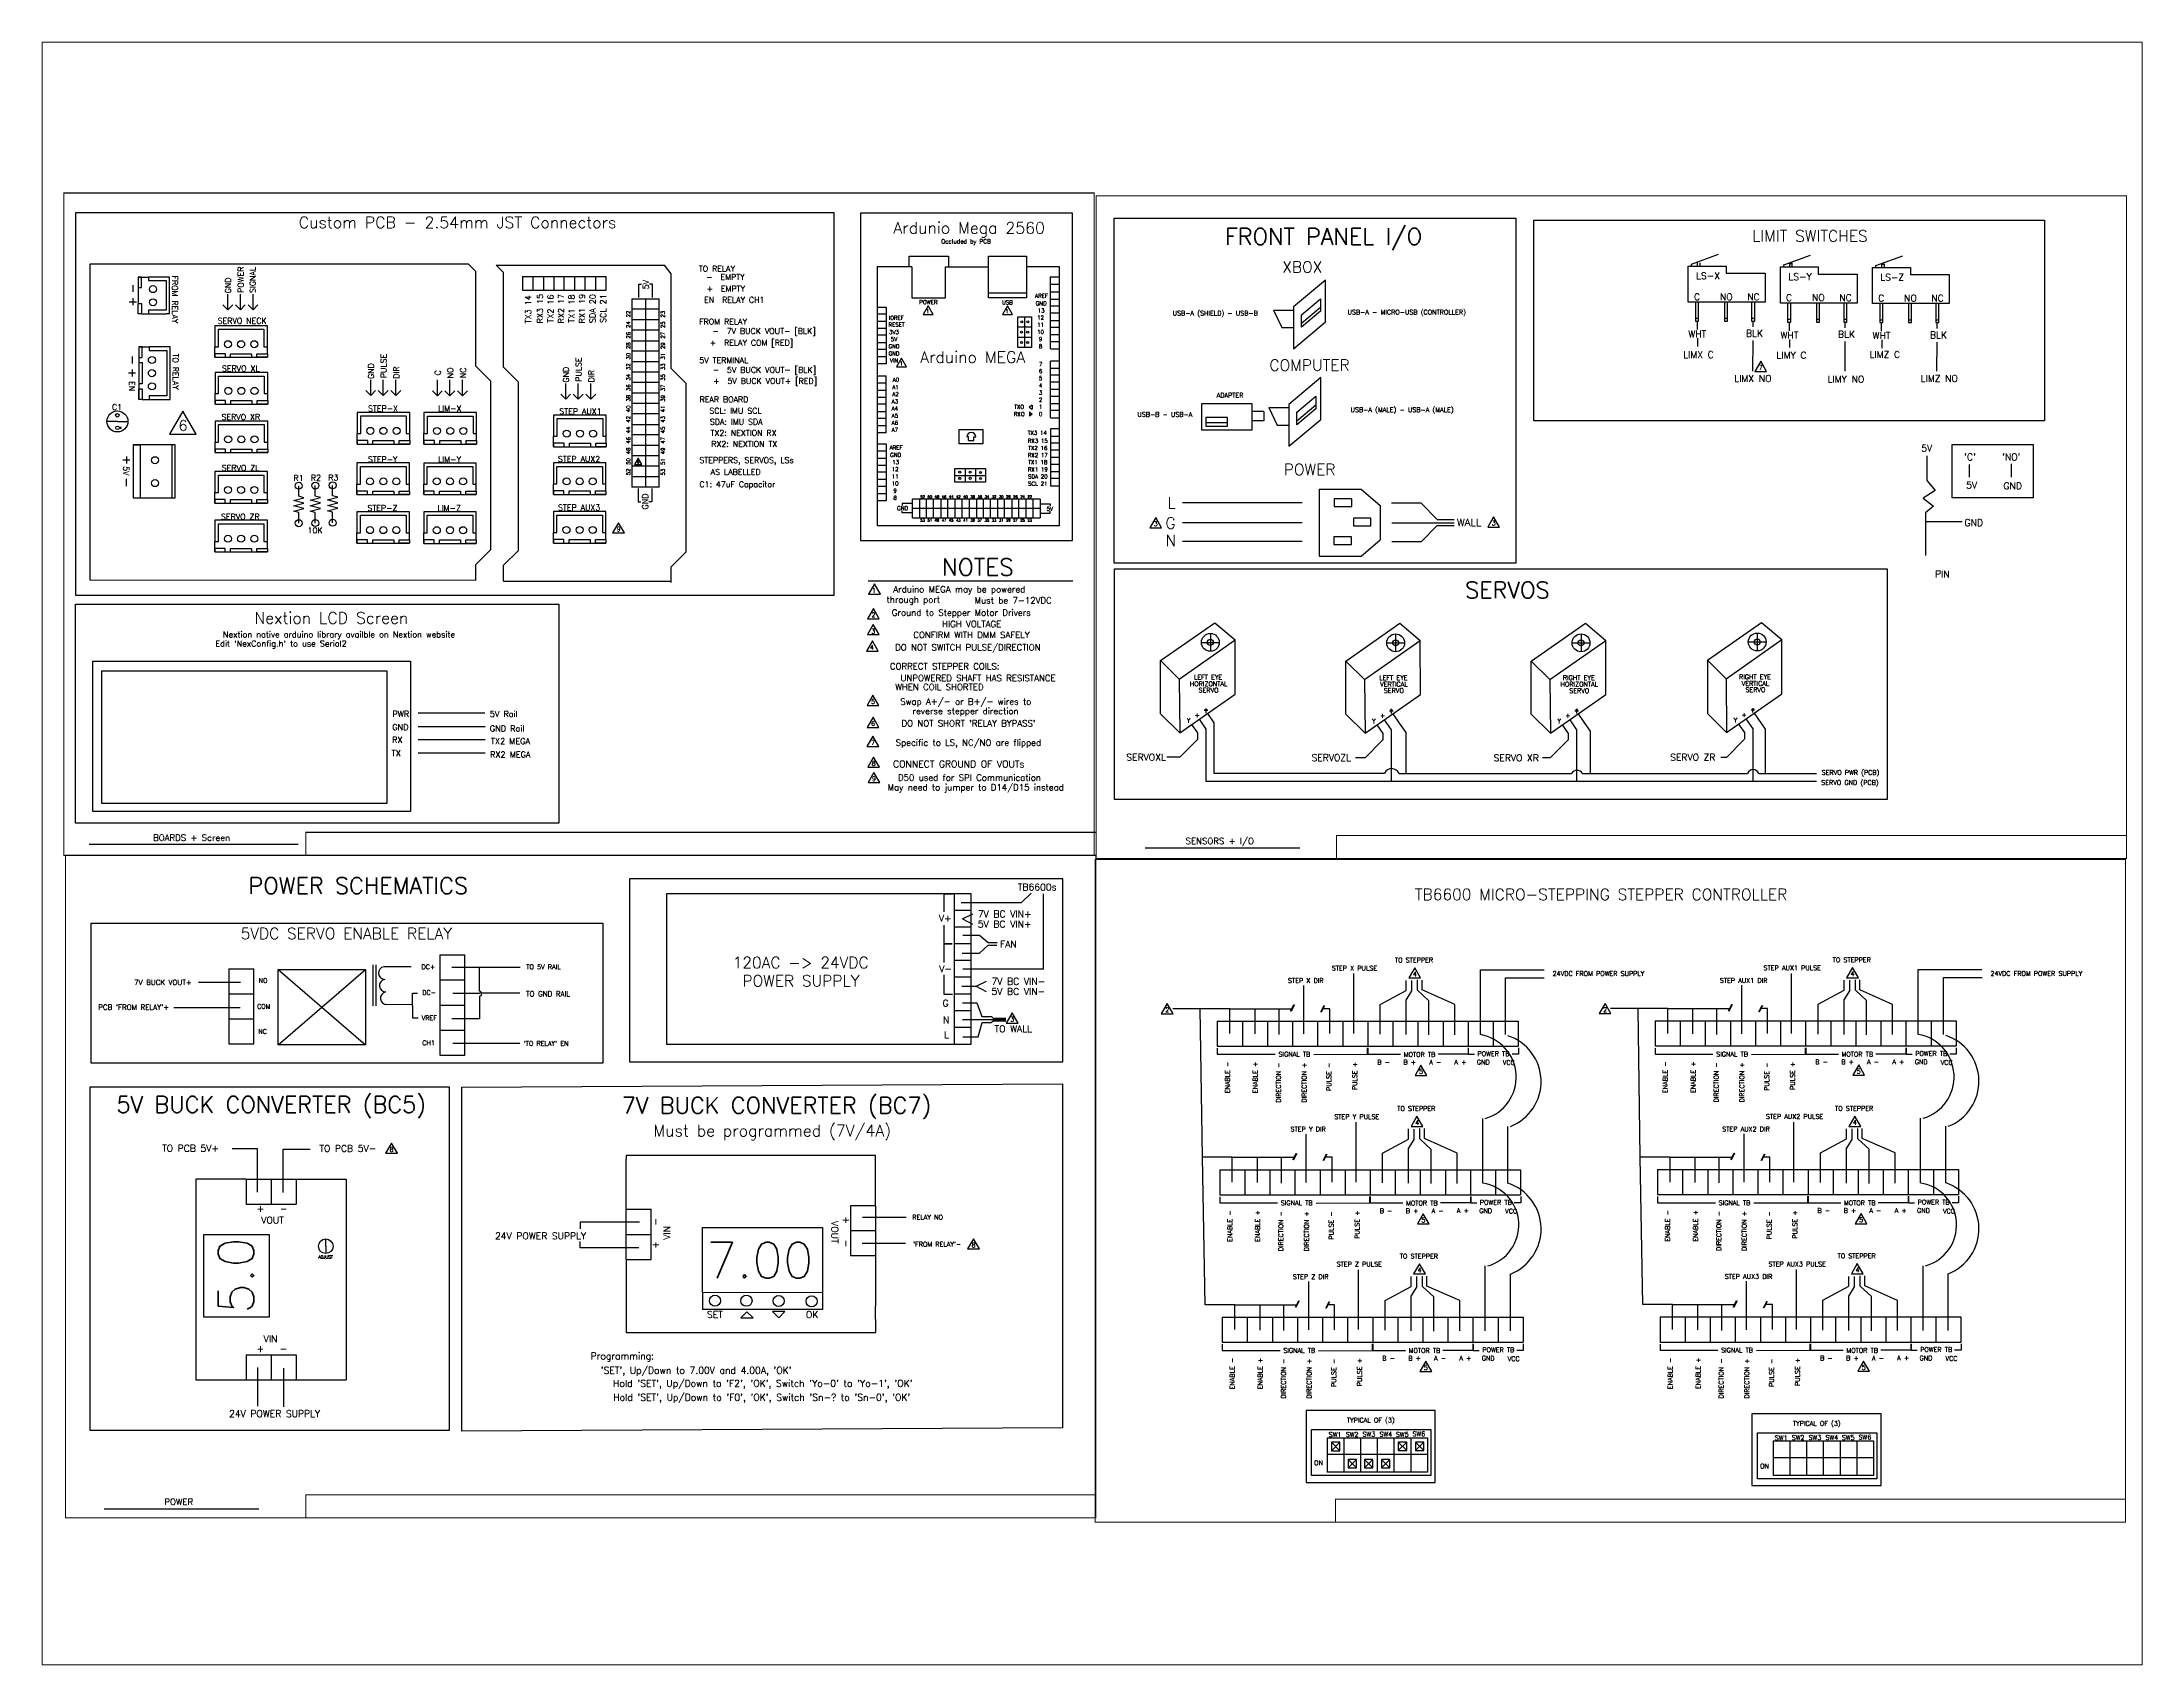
# Paper-space layout 'Layout1' of a CAD drawing. Extents: x 1.1 to 9.9, y 0.85 to 7.65.
# The model-space entities are those that its viewports show. They can reach past a viewport. Long polylines and large blocks are cut down to what shows.
import ezdxf
from ezdxf.enums import TextEntityAlignment as Align

# ---------------------------------------------------------------- set-up
doc = ezdxf.new("R2010")
doc.units = 0
doc.header["$LTSCALE"] = 96
doc.header["$MEASUREMENT"] = 0
doc.linetypes.add('3-DASH', pattern=[0.0625, 0.03125, -0.03125])
doc.layers.get('0').update_dxf_attribs({"linetype": 'CONTINUOUS'})
for name, color, linetype in [('Field_Wiring', 160, '3-DASH'), ('Hvolt', 1, 'CONTINUOUS'), ('Labels', 5, 'CONTINUOUS'), ('Lvolt', 160, 'CONTINUOUS'), ('ModelB', 30, 'CONTINUOUS'), ('Text', 7, 'CONTINUOUS')]:
    doc.layers.add(name, color=color, linetype=linetype)
doc.styles.add('Romans', font='romans.shx')
doc.styles.get("Standard").update_dxf_attribs({"font": 'ROMANS'})

msp = doc.modelspace()

# ---------------------------------------------------------------- linework, layer by layer
at = {"color": 18}
for p, q in [((1281, 877.6), (1230.7, 877.6)), ((1231.1, 877.6), (1231.1, 506.3)), ((1277, 877.6), (1277, 893.1)), ((1277, 893.1), (1333.5, 893.1)), ((1281, 877.6), (1281, 833)), ((1329.2, 833), (1329.2, 877.6)), ((1329.2, 877.6), (1390.8, 877.6)), ((1333.5, 893.1), (1333.5, 877.6)), ((1390.8, 833.1), (1390.8, 892.8)), ((1390.8, 892.8), (1445.7, 892.8)), ((1445.7, 893), (1445.7, 833.1)), ((1492.9, 877.6), (1445.7, 877.6)), ((1493, 506.1), (1492.9, 877.6)), ((2395.5, 878.8), (2449.9, 878.8)), ((2395.5, 826.7), (2395.5, 878.8)), ((2400.2, 881.5), (2439, 895.6)), ((2400.2, 878.8), (2400.2, 881.5)), ((2412.2, 883.4), (2412.2, 878.8)), ((2449.9, 878.8), (2449.9, 868.4)), ((2527.8, 877.6), (2582.2, 877.6)), ((2527.8, 825.6), (2527.8, 877.6)), ((2532.5, 880.3), (2571.2, 894.4)), ((2532.5, 877.6), (2532.5, 880.3)), ((2541.2, 882.3), (2544.4, 882.2)), ((2542.3, 882.1), (2542.3, 882.1)), ((2544.4, 882.2), (2544.4, 877.6)), ((2582.2, 877.6), (2582.2, 867.2)), ((2660, 876.8), (2714.3, 876.8)), ((2660, 824.8), (2660, 876.8)), ((2664.7, 879.5), (2703.4, 893.6)), ((2664.7, 876.8), (2664.7, 879.5)), ((2673.4, 881.5), (2676.6, 881.4)), ((2674.5, 881.4), (2674.5, 881.4)), ((2676.6, 881.4), (2676.6, 876.8)), ((2714.3, 876.8), (2714.3, 866.4)), ((722.1, 863.8), (722.1, 844.1)), ((722.1, 844.1), (842.2, 844.1)), ((737.3, 844.1), (737.3, 863.8)), ((752.1, 863.8), (752.1, 844.1)), ((766.9, 863.8), (766.9, 844.1)), ((782, 844.1), (782, 863.8)), ((796.9, 863.8), (796.9, 844.1)), ((812, 844.1), (812, 863.8)), ((827.1, 863.8), (827.1, 844.1)), ((842.2, 844.1), (842.2, 863.8)), ((888.9, 833.8), (888.9, 852.9)), ((888.9, 852.9), (893, 852.9)), ((908.6, 852.8), (904.2, 852.8)), ((908.6, 833.7), (908.6, 852.8)), ((1492.9, 862.9), (1479.6, 862.9)), ((1479.6, 862.9), (1479.6, 759.9)), ((1479.6, 852.6), (1492.9, 852.6)), ((2449.9, 868.4), (2505.7, 868.4)), ((2505.7, 868.4), (2505.7, 826.7)), ((2582.2, 867.2), (2637.9, 867.2)), ((2637.9, 867.2), (2637.9, 825.6)), ((2714.3, 866.4), (2770.1, 866.4)), ((2770.1, 866.4), (2770.1, 824.8)), ((879, 831.8), (879, 801.8)), ((879, 831.8), (898.7, 831.8)), ((898.7, 816.7), (879, 816.7)), ((898.7, 831.8), (898.7, 801.8)), ((898.7, 831.8), (918.4, 831.8)), ((918.4, 816.7), (898.7, 816.7)), ((918.4, 561.6), (918.4, 831.8)), ((1230.7, 819.9), (1244.1, 819.9)), ((1244.3, 819.9), (1244.3, 738.4)), ((1281, 833), (1329.2, 833)), ((1304.3, 821.6), (1297.1, 809.1)), ((1311.5, 809.1), (1304.3, 821.6)), ((1390.8, 840.5), (1445.7, 840.5)), ((1445.7, 833.1), (1390.8, 833.1)), ((1418.1, 821.6), (1410.9, 809.1)), ((1425.3, 809.1), (1418.1, 821.6)), ((1493.2, 841.4), (1479.8, 841.4)), ((1479.8, 831.2), (1493.2, 831.2)), ((1493.2, 821.1), (1479.8, 821.1)), ((2505.7, 826.7), (2395.5, 826.7)), ((2405.9, 826.7), (2405.9, 803.7)), ((2410.4, 803.7), (2410.4, 826.7)), ((2447.3, 826.7), (2447.3, 803.7)), ((2451.8, 803.7), (2451.8, 826.7)), ((2486.5, 826.7), (2486.5, 803.7)), ((2491, 803.7), (2491, 826.7)), ((2637.9, 825.6), (2527.8, 825.6)), ((2538.2, 825.5), (2538.2, 802.5)), ((2542.6, 802.5), (2542.6, 825.5)), ((2579.5, 825.6), (2579.5, 802.5)), ((2584, 802.5), (2584, 825.6)), ((2618.8, 825.5), (2618.8, 802.5)), ((2623.2, 802.5), (2623.2, 825.5)), ((2770.1, 824.8), (2660, 824.8)), ((2670.3, 824.7), (2670.3, 801.7)), ((2674.8, 801.7), (2674.8, 824.7)), ((2711.7, 824.8), (2711.7, 801.7)), ((2716.2, 801.7), (2716.2, 824.8)), ((2751, 824.7), (2751, 801.7)), ((2755.4, 801.7), (2755.4, 824.7)), ((879, 801.8), (879, 681.7)), ((879, 801.8), (898.7, 801.8)), ((898.7, 786.7), (879, 786.7)), ((898.7, 801.8), (898.7, 681.7)), ((898.7, 801.8), (918.4, 801.8)), ((918.4, 786.7), (898.7, 786.7)), ((1244.1, 809.7), (1230.7, 809.7)), ((1230.7, 799.6), (1244.1, 799.6)), ((1230.7, 789.5), (1244.1, 789.5)), ((1297.1, 809.1), (1311.5, 809.1)), ((1410.9, 809.1), (1425.3, 809.1)), ((1493.2, 811), (1479.8, 811)), ((1479.8, 800.7), (1493.2, 800.7)), ((1493.2, 790.7), (1479.8, 790.7)), ((2405.9, 803.7), (2410.4, 803.7)), ((2405.9, 803.7), (2405.9, 799.5)), ((2405.9, 799.5), (2410.4, 799.5)), ((2410.4, 799.5), (2410.4, 803.7)), ((2447.3, 803.7), (2451.8, 803.7)), ((2447.3, 803.7), (2447.3, 799.5)), ((2447.3, 799.5), (2451.8, 799.5)), ((2451.8, 799.5), (2451.8, 803.7)), ((2486.5, 803.7), (2491, 803.7)), ((2486.5, 803.7), (2486.5, 799.5)), ((2486.5, 799.5), (2491, 799.5)), ((2491, 799.5), (2491, 803.7)), ((2538.2, 802.5), (2542.6, 802.5)), ((2538.2, 802.5), (2538.2, 798.3)), ((2538.2, 798.3), (2542.6, 798.3)), ((2542.6, 798.3), (2542.6, 802.5)), ((2579.5, 802.5), (2584, 802.5)), ((2579.5, 802.5), (2579.5, 798.3)), ((2579.5, 798.3), (2584, 798.3)), ((2584, 798.3), (2584, 802.5)), ((2618.8, 802.5), (2623.2, 802.5)), ((2618.8, 802.5), (2618.8, 798.3)), ((2618.8, 798.3), (2623.2, 798.3)), ((2623.2, 798.3), (2623.2, 802.5)), ((2670.3, 801.7), (2674.8, 801.7)), ((2670.3, 801.7), (2670.3, 797.5)), ((2670.3, 797.5), (2674.8, 797.5)), ((2674.8, 797.5), (2674.8, 801.7)), ((2711.7, 801.7), (2716.2, 801.7)), ((2711.7, 801.7), (2711.7, 797.5)), ((2711.7, 797.5), (2716.2, 797.5)), ((2716.2, 797.5), (2716.2, 801.7)), ((2751, 801.7), (2755.4, 801.7)), ((2751, 801.7), (2751, 797.5)), ((2751, 797.5), (2755.4, 797.5)), ((2755.4, 797.5), (2755.4, 801.7)), ((879, 771.6), (898.7, 771.6)), ((898.7, 756.5), (879, 756.5)), ((898.7, 771.6), (918.4, 771.6)), ((918.4, 756.5), (898.7, 756.5)), ((1244.1, 779.3), (1230.7, 779.3)), ((1230.7, 769.2), (1244.1, 769.2)), ((1244.1, 758.9), (1230.7, 758.9)), ((1479.8, 780.4), (1493.2, 780.4)), ((1493.2, 770.2), (1479.8, 770.2)), ((1479.8, 759.9), (1493.2, 759.9)), ((879, 741.6), (898.7, 741.6)), ((898.7, 726.5), (879, 726.5)), ((898.7, 741.6), (918.4, 741.6)), ((918.4, 726.5), (898.7, 726.5)), ((1230.7, 748.7), (1244.1, 748.7)), ((1244.1, 738.4), (1230.7, 738.4)), ((1266.3, 746.7), (1259.1, 734.2)), ((1259.1, 734.2), (1273.5, 734.2)), ((1273.5, 734.2), (1266.3, 746.7)), ((1479.8, 661), (1479.8, 742.4)), ((1493.2, 742.4), (1479.8, 742.4)), ((1479.8, 732.2), (1493.2, 732.2)), ((2499.5, 742.2), (2491, 727.6)), ((2491, 727.6), (2507.9, 727.6)), ((2507.9, 727.6), (2499.5, 742.2)), ((898.7, 711.7), (879, 711.7)), ((879, 696.8), (898.7, 696.8)), ((918.4, 711.7), (898.7, 711.7)), ((898.7, 696.8), (918.4, 696.8)), ((1230.7, 721), (1244.1, 721)), ((1244.1, 710.7), (1230.7, 710.7)), ((1230.7, 700.6), (1244.1, 700.6)), ((1244.1, 639.5), (1244.1, 721)), ((1493.2, 722.1), (1479.8, 722.1)), ((1493.2, 712), (1479.8, 712)), ((1479.8, 701.8), (1493.2, 701.8)), ((234.5, 670.5), (215.5, 637.4)), ((253.7, 637.4), (234.5, 670.5)), ((879, 681.7), (879, 561.6)), ((879, 681.7), (898.7, 681.7)), ((898.7, 666.6), (879, 666.6)), ((898.7, 681.7), (898.7, 561.6)), ((898.7, 681.7), (918.4, 681.7)), ((918.4, 666.6), (898.7, 666.6)), ((1230.7, 690.6), (1244.1, 690.6)), ((1244.1, 680.3), (1230.7, 680.3)), ((1230.7, 670.2), (1244.1, 670.2)), ((1453.7, 679), (1449.5, 676)), ((1449.5, 676), (1453.7, 673.1)), ((1449.7, 669.3), (1449.7, 663.4)), ((1449.7, 669.3), (1453.9, 666.3)), ((1453.9, 666.3), (1449.7, 663.4)), ((1453.7, 679), (1453.7, 673.1)), ((1493.2, 691.7), (1479.8, 691.7)), ((1479.8, 681.5), (1493.2, 681.5)), ((1493.2, 671.2), (1479.8, 671.2)), ((215.5, 637.4), (253.7, 637.4)), ((879, 651.5), (898.7, 651.5)), ((898.7, 636.4), (879, 636.4)), ((898.7, 651.5), (918.4, 651.5)), ((918.4, 636.4), (898.7, 636.4)), ((1244.1, 660), (1230.7, 660)), ((1230.7, 649.7), (1244.1, 649.7)), ((1244.1, 639.5), (1230.7, 639.5)), ((1362.5, 633.6), (1359.9, 633.6)), ((1362.5, 628.5), (1362.5, 633.6)), ((1370.1, 633.6), (1372.7, 633.6)), ((1370.1, 628.5), (1370.1, 633.6)), ((1479.8, 661), (1493.2, 661)), ((1493.2, 644.9), (1479.8, 644.9)), ((1479.8, 644.9), (1479.8, 563.4)), ((1479.8, 634.6), (1493.2, 634.6)), ((879, 621.5), (898.7, 621.5)), ((898.7, 606.4), (879, 606.4)), ((888.2, 603.2), (883, 594.1)), ((893.5, 594.1), (888.2, 603.2)), ((898.7, 621.5), (918.4, 621.5)), ((918.4, 606.4), (898.7, 606.4)), ((1230.7, 623.4), (1244.1, 623.4)), ((1244.1, 613.1), (1230.7, 613.1)), ((1230.7, 603.1), (1244.1, 603.1)), ((1244.1, 623.4), (1244.1, 541.9)), ((1362.5, 628.5), (1370.1, 628.5)), ((1493.2, 624.5), (1479.8, 624.5)), ((1493.2, 614.4), (1479.8, 614.4)), ((1479.8, 604.2), (1493.2, 604.2)), ((898.7, 591.6), (879, 591.6)), ((879, 576.7), (898.7, 576.7)), ((883, 594.1), (893.5, 594.1)), ((918.4, 591.6), (898.7, 591.6)), ((898.7, 576.7), (918.4, 576.7)), ((1230.7, 593), (1244.1, 593)), ((1244.1, 582.7), (1230.7, 582.7)), ((1493.2, 594.1), (1479.8, 594.1)), ((1479.8, 583.9), (1493.2, 583.9)), ((1493.2, 573.6), (1479.8, 573.6)), ((898.7, 561.6), (879, 561.6)), ((888, 559.3), (888, 540.2)), ((918.4, 561.6), (898.7, 561.6)), ((907.7, 559.4), (907.7, 540.3)), ((1230.7, 572.7), (1244.1, 572.7)), ((1244.1, 562.4), (1230.7, 562.4)), ((1230.7, 552.1), (1244.1, 552.1)), ((1363.3, 544.1), (1281.8, 544.1)), ((1281.8, 530.7), (1281.8, 544.1)), ((1292.1, 544.1), (1292.1, 530.7)), ((1302.2, 530.7), (1302.2, 544.1)), ((1312.2, 530.7), (1312.2, 544.1)), ((1322.5, 544.1), (1322.5, 530.7)), ((1332.6, 530.7), (1332.6, 544.1)), ((1342.8, 544.1), (1342.8, 530.7)), ((1353.1, 530.7), (1353.1, 544.1)), ((1363.3, 544.1), (1363.3, 530.7)), ((1444.8, 544.1), (1363.3, 544.1)), ((1373.6, 544.1), (1373.6, 530.7)), ((1383.7, 530.7), (1383.7, 544.1)), ((1393.7, 530.7), (1393.7, 544.1)), ((1404, 544.1), (1404, 530.7)), ((1414.1, 530.7), (1414.1, 544.1)), ((1424.3, 544.1), (1424.3, 530.7)), ((1434.6, 530.7), (1434.6, 544.1)), ((1444.8, 544.1), (1444.8, 530.7)), ((1465.2, 544.1), (1444.8, 544.1)), ((1455, 530.7), (1455, 544.1)), ((1465.2, 544.1), (1465.2, 530.7)), ((1479.8, 563.4), (1493.2, 563.4)), ((888, 540.2), (892.1, 540.2)), ((907.7, 540.3), (903.4, 540.3)), ((1244.1, 541.9), (1230.7, 541.9)), ((1280.3, 538), (1267.3, 538)), ((1267.3, 538), (1267.3, 535.2)), ((1267.3, 524.7), (1267.3, 527.6)), ((1280.3, 524.7), (1267.3, 524.7)), ((1363.3, 530.7), (1281.8, 530.7)), ((1281.8, 517.4), (1281.8, 530.7)), ((1281.8, 517.4), (1465.2, 517.4)), ((1292.1, 530.7), (1292.1, 517.4)), ((1302.2, 517.4), (1302.2, 530.7)), ((1312.2, 517.4), (1312.2, 530.7)), ((1322.5, 530.7), (1322.5, 517.4)), ((1332.6, 517.4), (1332.6, 530.7)), ((1342.8, 530.7), (1342.8, 517.4)), ((1353.1, 517.4), (1353.1, 530.7)), ((1363.3, 530.7), (1363.3, 517.4)), ((1444.8, 530.7), (1363.3, 530.7)), ((1373.6, 530.7), (1373.6, 517.4)), ((1383.7, 517.4), (1383.7, 530.7)), ((1393.7, 517.4), (1393.7, 530.7)), ((1404, 530.7), (1404, 517.4)), ((1414.1, 517.4), (1414.1, 530.7)), ((1424.3, 530.7), (1424.3, 517.4)), ((1434.6, 517.4), (1434.6, 530.7)), ((1444.8, 530.7), (1444.8, 517.4)), ((1465.2, 530.7), (1444.8, 530.7)), ((1455, 517.4), (1455, 530.7)), ((1465.2, 530.7), (1465.2, 517.4)), ((1466.5, 537.4), (1479.5, 537.4)), ((1466.5, 524.1), (1479.4, 524.1)), ((1479.4, 524.1), (1479.4, 527)), ((1479.5, 537.4), (1479.5, 534.6)), ((1631, 517.8), (1622.6, 503.1)), ((1639.5, 503.1), (1631, 517.8)), ((2116.1, 518.8), (2107.7, 504.2)), ((2124.6, 504.2), (2116.1, 518.8)), ((860, 510.4), (851.5, 495.8)), ((851.5, 495.8), (868.4, 495.8)), ((868.4, 495.8), (860, 510.4)), ((1231.1, 506.3), (1493, 506.3)), ((1622.6, 503.1), (1639.5, 503.1)), ((2107.7, 504.2), (2124.6, 504.2)), ((1227.4, 422.5), (1218.9, 407.9)), ((1235.8, 407.9), (1227.4, 422.5)), ((1218.9, 407.9), (1235.8, 407.9)), ((1225.7, 364.3), (1217.2, 349.7)), ((1225.8, 387.1), (1217.4, 372.5)), ((1217.4, 372.5), (1234.3, 372.5)), ((1234.1, 349.7), (1225.7, 364.3)), ((1234.3, 372.5), (1225.8, 387.1)), ((1638.1, 312.4), (1715.7, 366.7)), ((1715.7, 366.7), (1745, 342.1)), ((1904.1, 311.7), (1981.7, 366)), ((1981.7, 366), (2010.9, 341.4)), ((2170.2, 311.7), (2247.8, 366)), ((2247.8, 366), (2277.1, 341.4)), ((2423.1, 313), (2500.7, 367.3)), ((2500.7, 367.3), (2530, 342.7)), ((1224.3, 340.6), (1215.9, 326)), ((1217.2, 349.7), (1234.1, 349.7)), ((1232.8, 326), (1224.3, 340.6)), ((1664.7, 285.8), (1745, 342.1)), ((1696.7, 338.6), (1722.3, 338.6)), ((1709.5, 351.4), (1709.5, 325.8)), ((1745, 264.5), (1745, 342.1)), ((1930.6, 285.1), (2010.9, 341.4)), ((1962.7, 337.9), (1988.3, 337.9)), ((1975.5, 350.7), (1975.5, 325.1)), ((2011, 263.7), (2010.9, 341.4)), ((2196.8, 285.1), (2277.1, 341.4)), ((2228.8, 337.9), (2254.4, 337.9)), ((2241.6, 350.7), (2241.6, 325)), ((2277.1, 263.7), (2277.1, 341.4)), ((2449.7, 286.4), (2530, 342.7)), ((2481.7, 339.2), (2507.3, 339.2)), ((2494.5, 352), (2494.5, 326.4)), ((2530, 265), (2530, 342.7)), ((1215.9, 326), (1232.8, 326)), ((1638.1, 236.1), (1638.1, 312.4)), ((1638.1, 312.4), (1664.7, 285.8)), ((1904.1, 235.4), (1904.1, 311.7)), ((1904.1, 311.7), (1930.6, 285.1)), ((2170.2, 235.4), (2170.2, 311.7)), ((2170.2, 311.7), (2196.8, 285.1)), ((2423.1, 313), (2449.7, 286.4)), ((1664.7, 285.8), (1665.5, 208.8)), ((1930.6, 285.1), (1931.5, 208.1)), ((2196.8, 285.1), (2197.6, 208.1)), ((2449.7, 286.4), (2450.5, 209.4)), ((1225.2, 262.8), (1216.8, 248.1)), ((1216.8, 248.1), (1233.7, 248.1)), ((1233.7, 248.1), (1225.2, 262.8)), ((1665.5, 208.8), (1745, 264.5)), ((1701.6, 242.3), (1704.9, 242.3)), ((1702.5, 243.3), (1704.2, 243.3)), ((1931.5, 208.1), (2011, 263.7)), ((1967.6, 241.6), (1970.9, 241.6)), ((1968.5, 242.6), (1970.2, 242.6)), ((2197.6, 208.1), (2277.1, 263.7)), ((2233.7, 241.6), (2237, 241.6)), ((2234.6, 242.6), (2236.3, 242.6)), ((2450.5, 209.4), (2530, 265)), ((2485.7, 241.7), (2490.7, 241.7)), ((2486.6, 242.9), (2489.9, 242.9)), ((2487.5, 243.9), (2489.2, 243.9)), ((2488.3, 237.8), (2488.3, 241.7)), ((1225.3, 231.3), (1216.9, 216.6)), ((1216.9, 216.6), (1233.7, 216.6)), ((1233.7, 216.6), (1225.3, 231.3)), ((1665.5, 208.8), (1638.1, 236.1)), ((1700.7, 241.1), (1705.7, 241.1)), ((1703.3, 237.2), (1703.3, 241.1)), ((1931.5, 208.1), (1904.1, 235.4)), ((1966.7, 240.4), (1971.7, 240.4)), ((1969.3, 236.5), (1969.3, 240.4)), ((2197.6, 208.1), (2170.2, 235.4)), ((2232.8, 240.4), (2237.8, 240.4)), ((2235.4, 236.5), (2235.4, 240.4)), ((2450.5, 209.4), (2423.1, 236.7)), ((1225, 204), (1216.6, 189.4)), ((1216.6, 189.4), (1233.5, 189.4)), ((1233.5, 189.4), (1225, 204)), ((1226.1, 174), (1217.7, 159.3)), ((1217.7, 159.3), (1234.6, 159.3)), ((1226.5, 152), (1218.1, 137.3)), ((1234.6, 159.3), (1226.1, 174)), ((1234.9, 137.3), (1226.5, 152)), ((1218.1, 137.3), (1234.9, 137.3)), ((2002.8, -128.3), (1994.3, -143)), ((1994.3, -143), (2011.2, -143)), ((2011.2, -143), (2002.8, -128.3)), ((2631.2, -128.1), (2622.8, -142.7)), ((2622.8, -142.7), (2639.7, -142.7)), ((2639.7, -142.7), (2631.2, -128.1)), ((1647.5, -179.8), (1639.1, -194.4)), ((1656, -194.4), (1647.5, -179.8)), ((2276, -179.5), (2267.6, -194.2)), ((2284.4, -194.2), (2276, -179.5)), ((1424.9, -193.3), (1416.5, -207.9)), ((1416.5, -207.9), (1433.4, -207.9)), ((1433.4, -207.9), (1424.9, -193.3)), ((1639.1, -194.4), (1656, -194.4)), ((2267.6, -194.2), (2284.4, -194.2)), ((2011.7, -268.1), (2003.3, -282.8)), ((2020.2, -282.8), (2011.7, -268.1)), ((2640.2, -267.9), (2631.8, -282.5)), ((2648.6, -282.5), (2640.2, -267.9)), ((2003.3, -282.8), (2020.2, -282.8)), ((2631.8, -282.5), (2648.6, -282.5)), ((2006.1, -341.6), (1997.7, -356.2)), ((1997.7, -356.2), (2014.6, -356.2)), ((2014.6, -356.2), (2006.1, -341.6)), ((2634.6, -341.4), (2626.2, -356)), ((2626.2, -356), (2643.1, -356)), ((2643.1, -356), (2634.6, -341.4)), ((534.1, -379.9), (525.6, -394.6)), ((542.5, -394.6), (534.1, -379.9)), ((525.6, -394.6), (542.5, -394.6)), ((2015.1, -481.4), (2006.7, -496.1)), ((2023.6, -496.1), (2015.1, -481.4)), ((2643.6, -481.2), (2635.1, -495.8)), ((2652, -495.8), (2643.6, -481.2)), ((2006.7, -496.1), (2023.6, -496.1)), ((2635.1, -495.8), (2652, -495.8)), ((1369.4, -517.4), (1361, -532)), ((1361, -532), (1377.9, -532)), ((1377.9, -532), (1369.4, -517.4)), ((2009.8, -553.3), (2001.3, -567.9)), ((2001.3, -567.9), (2018.2, -567.9)), ((2018.2, -567.9), (2009.8, -553.3)), ((2638.2, -553), (2629.8, -567.7)), ((2629.8, -567.7), (2646.7, -567.7)), ((2646.7, -567.7), (2638.2, -553)), ((2018.7, -693.1), (2010.3, -707.7)), ((2027.2, -707.7), (2018.7, -693.1)), ((2647.2, -692.8), (2638.8, -707.5)), ((2655.6, -707.5), (2647.2, -692.8)), ((2010.3, -707.7), (2027.2, -707.7)), ((2638.8, -707.5), (2655.6, -707.5))]:
    msp.add_line(p, q, dxfattribs=at)
msp.add_line((63.9, 802), (63.9, 802))
for points in [[(2409, 878.8), (2409, 883.4)], [(2541.2, 877.6), (2541.2, 882.2)], [(2673.4, 876.8), (2673.4, 881.4)]]:
    msp.add_lwpolyline(points, dxfattribs=at)
for points in [[(2541.2, 882.2, -1.031447), (2544.4, 882.2, -1.031447)], [(2673.4, 881.4, -1.031447), (2676.6, 881.4, -1.031447)]]:
    msp.add_lwpolyline(points, format="xyb", dxfattribs=at)
msp.add_lwpolyline([(1348.7, 644), (1382.7, 644), (1382.7, 623.6), (1348.7, 623.6)], close=True, dxfattribs=at)
for centre, radius in [((1709.5, 338.6), 12.8), ((1709.5, 338.6), 4.24), ((1975.5, 337.9), 12.8), ((1975.5, 337.9), 4.24), ((2241.6, 337.9), 12.8), ((2241.6, 337.9), 4.24), ((2494.5, 339.2), 12.8), ((2494.5, 339.2), 4.24)]:
    msp.add_circle(centre, radius, dxfattribs=at)
msp.add_arc((1366.3, 633.6), 6.41, 0, 180, dxfattribs=at)
at = {"layer": 'Field_Wiring', "color": 18}
for p, q in [((1840.1, 790.8), (1840.1, 800.3)), ((2408.1, 799.5), (2408.1, 787.6)), ((2540.2, 797.7), (2540.2, 785.9)), ((2672.6, 797.2), (2672.6, 785.3)), ((2408.7, 775.2), (2408.7, 763.4)), ((2540.8, 773.5), (2540.8, 761.7)), ((2673.2, 772.9), (2673.2, 761.1)), ((1833.5, 650.8), (1833.5, 660.3)), ((1682.6, 220.8), (1691.2, 208.6)), ((1948.6, 220.1), (1957.2, 207.9)), ((2214.7, 220.1), (2223.3, 207.9)), ((2467.6, 221.4), (2476.2, 209.2)), ((1691.2, 199.1), (1665.7, 173.7)), ((1691.2, 208.6), (1691.2, 199.1)), ((1957, 198.6), (1931.6, 173.1)), ((1957.2, 207.9), (1957.2, 198.4)), ((2222.6, 198.2), (2197.1, 172.8)), ((2223.3, 207.9), (2223.3, 198.4)), ((2476, 199.1), (2450.5, 173.6)), ((2476.2, 209.2), (2476.2, 199.7)), ((1665.7, 173.7), (1646.9, 173.7)), ((1931.6, 173.1), (1918, 173.1)), ((2197.1, 172.8), (2186.1, 172.8)), ((2450.5, 173.6), (2442.4, 173.6)), ((1366.3, -22.1), (1342.3, -22.1)), ((1366.3, -46.1), (1366.3, -22.1)), ((1366.3, -46.1), (1342.3, -46.1)), ((1366.3, -70.1), (1366.3, -46.1)), ((1366.3, -70.1), (1342.3, -70.1)), ((1366.3, -94.1), (1366.3, -70.1)), ((1366.3, -94.1), (1342.3, -94.1)), ((1366.3, -118.1), (1342.3, -118.1)), ((1366.3, -118.1), (1366.3, -94.1)), ((1366.3, -142.1), (1366.3, -118.1)), ((317.4, -149.4), (257.2, -149.4)), ((1366.3, -142.1), (1342.3, -142.1)), ((1366.3, -166.1), (1366.3, -142.1)), ((1915.3, -222.9), (1915.3, -136.8)), ((1990.7, -160.9), (1990.7, -146.6)), ((1998.8, -161.7), (1998.8, -146.7)), ((2007, -160.7), (2007, -145.9)), ((2013.4, -160.3), (2013.4, -146)), ((2097.2, -224.3), (2097.2, -131.3)), ((2097.2, -131.3), (2188.6, -131.3)), ((2133.3, -224.3), (2133.3, -142.9)), ((2133.3, -142.9), (2188.8, -142.9)), ((2543.7, -222.6), (2543.7, -136.5)), ((2619.2, -160.6), (2619.2, -146.3)), ((2627.3, -161.4), (2627.3, -146.4)), ((2635.4, -160.5), (2635.4, -145.7)), ((2641.9, -160.1), (2641.9, -145.7)), ((2725.7, -224), (2725.7, -131.1)), ((2725.7, -131.1), (2817.1, -131.1)), ((2761.8, -224), (2761.8, -142.6)), ((2761.8, -142.6), (2817.3, -142.6)), ((1366.3, -166.1), (1342.3, -166.1)), ((1366.3, -190.1), (1366.3, -166.1)), ((1843.8, -223.2), (1843.8, -153.7)), ((1953.3, -181), (1990.7, -160.9)), ((1990.6, -174.7), (1998.8, -161.7)), ((1990.6, -224.4), (1990.6, -174.7)), ((2023.2, -175.7), (2007, -160.7)), ((2060.4, -181.2), (2013.4, -160.3)), ((2023.2, -224.8), (2023.2, -175.7)), ((2472.3, -223), (2472.3, -153.4)), ((2581.8, -180.7), (2619.2, -160.6)), ((2581.8, -223.5), (2581.8, -180.7)), ((2619.1, -174.5), (2627.3, -161.4)), ((2619.1, -224.2), (2619.1, -174.5)), ((2651.6, -175.5), (2635.4, -160.5)), ((2688.9, -180.9), (2641.9, -160.1)), ((2651.6, -224.5), (2651.6, -175.5)), ((317, -185.8), (221.7, -185.8)), ((1366.3, -190.1), (1342.3, -190.1)), ((1366.3, -214.1), (1366.3, -190.1)), ((1953.3, -223.7), (1953.3, -181)), ((2060.4, -224.5), (2060.4, -181.2)), ((2688.9, -224.2), (2688.9, -180.9)), ((622.3, -236.5), (718.1, -236.5)), ((1366.3, -214.1), (1342.3, -214.1)), ((1342.3, -238.1), (1366.3, -238.1)), ((1366.3, -238.1), (1366.3, -214.1)), ((1918.7, -436.2), (1918.7, -350)), ((1994.1, -374.2), (1994.1, -359.8)), ((2002.2, -375), (2002.2, -360)), ((2010.4, -374), (2010.4, -359.2)), ((2016.8, -373.6), (2016.8, -359.2)), ((2100.6, -437.6), (2100.6, -344.6)), ((2136.7, -437.6), (2136.7, -356.2)), ((2547.1, -435.9), (2547.1, -349.8)), ((2622.5, -373.9), (2622.5, -359.6)), ((2630.6, -374.7), (2630.6, -359.7)), ((2638.8, -373.8), (2638.8, -358.9)), ((2645.2, -373.4), (2645.2, -359)), ((2729, -437.3), (2729, -344.4)), ((2765.1, -437.3), (2765.1, -355.9)), ((1847.2, -436.5), (1847.2, -367)), ((1956.7, -394.3), (1994.1, -374.2)), ((1994, -388), (2002.2, -375)), ((1994, -437.7), (1994, -388)), ((2026.5, -389), (2010.4, -374)), ((2063.8, -394.4), (2016.8, -373.6)), ((2026.5, -438.1), (2026.5, -389)), ((2475.7, -436.3), (2475.7, -366.7)), ((2585.2, -394), (2622.5, -373.9)), ((2622.5, -387.8), (2630.6, -374.7)), ((2622.5, -437.4), (2622.5, -387.8)), ((2655, -388.8), (2638.8, -373.8)), ((2692.3, -394.2), (2645.2, -373.4)), ((2655, -437.8), (2655, -388.8)), ((1956.7, -437), (1956.7, -394.3)), ((2063.8, -437.8), (2063.8, -394.4)), ((2585.2, -436.8), (2585.2, -394)), ((2692.3, -437.5), (2692.3, -394.2)), ((1922.3, -647.8), (1922.3, -561.7)), ((1997.7, -585.8), (1997.7, -571.5)), ((2005.8, -586.7), (2005.8, -571.7)), ((2014, -585.7), (2014, -570.9)), ((2020.4, -585.3), (2020.4, -570.9)), ((2104.2, -649.3), (2104.2, -556.3)), ((2140.3, -649.3), (2140.3, -567.9)), ((2550.7, -647.6), (2550.7, -561.5)), ((2626.2, -585.6), (2626.2, -571.3)), ((2634.3, -586.4), (2634.3, -571.4)), ((2642.4, -585.4), (2642.4, -570.6)), ((2648.8, -585), (2648.8, -570.7)), ((2732.7, -649), (2732.7, -556)), ((2768.8, -649), (2768.8, -567.6)), ((1850.8, -648.2), (1850.8, -578.6)), ((1960.3, -606), (1997.7, -585.8)), ((1997.6, -599.7), (2005.8, -586.7)), ((1997.6, -649.4), (1997.6, -599.7)), ((2030.2, -600.7), (2014, -585.7)), ((2067.4, -606.1), (2020.4, -585.3)), ((2030.2, -649.8), (2030.2, -600.7)), ((2479.3, -647.9), (2479.3, -578.4)), ((2588.8, -605.7), (2626.2, -585.6)), ((2626.1, -599.5), (2634.3, -586.4)), ((2626.1, -649.1), (2626.1, -599.5)), ((2658.6, -600.4), (2642.4, -585.4)), ((2695.9, -605.9), (2648.8, -585)), ((2658.6, -649.5), (2658.6, -600.4)), ((1960.3, -648.7), (1960.3, -606)), ((2067.4, -649.5), (2067.4, -606.1)), ((2588.8, -648.4), (2588.8, -605.7)), ((2695.9, -649.2), (2695.9, -605.9))]:
    msp.add_line(p, q, dxfattribs=at)
for centre, radius, start, end in [((2086.7, -285.3), 61.9, 286.4338, 80.2232), ((2115, -291.7), 69.3, 291.3926, 71.7902), ((2715.2, -285), 61.9, 286.4338, 80.2232), ((2743.5, -291.4), 69.3, 291.3926, 71.7902), ((2091.5, -497.7), 60.8, 285.5897, 81.3889), ((2115, -503.4), 69.3, 291.3926, 71.7902), ((2719.9, -497.5), 60.8, 285.5897, 81.3889), ((2743.5, -503.1), 69.3, 291.3926, 71.7902)]:
    msp.add_arc(centre, radius, start, end, dxfattribs=at)
at = {"layer": 'Hvolt', "color": 18}
for p, q in [((1353.7, -178.6), (1374.4, -178.6)), ((1374.4, -178.6), (1381.5, -198.4)), ((1353.5, -202.8), (1415.8, -202.8)), ((1376, -227.6), (1381.8, -206.9)), ((1381.5, -198.4), (1395.2, -198.4)), ((1381.8, -206.9), (1394.7, -206.9)), ((1394.7, -206.9), (1397.7, -204.7)), ((1395.2, -198.4), (1397.5, -200.9)), ((1397.5, -200.9), (1416, -200.9)), ((1397.7, -204.7), (1415.8, -204.7)), ((1354, -227.6), (1376, -227.6))]:
    msp.add_line(p, q, dxfattribs=at)
at = {"layer": 'Labels', "color": 18}
for p, q in [((1840.1, 796.8), (1867.7, 819.5)), ((1833.5, 656.8), (1861.1, 679.5))]:
    msp.add_line(p, q, dxfattribs=at)
at = {"layer": 'Lvolt', "color": 18}
for p, q in [((644.6, 881.5), (100.9, 881.5)), ((100.9, 881.5), (100.9, 428.4)), ((655.3, 870.8), (644.6, 881.5)), ((694.8, 869.4), (684.2, 880.1)), ((684.2, 880.1), (925.8, 880.1)), ((935.7, 867.5), (925.8, 880.1)), ((162.8, 851.5), (162.8, 841.5)), ((170.2, 863), (185.3, 863)), ((170.2, 847.9), (170.2, 825.2)), ((185.3, 863), (185.3, 857.9)), ((215.5, 863), (185.3, 863)), ((185.3, 857.9), (210.5, 857.9)), ((210.5, 857.9), (210.5, 815.2)), ((215.5, 810.1), (215.5, 863)), ((655.3, 734.9), (655.3, 870.8)), ((694.8, 733.5), (694.8, 869.4)), ((722.1, 863.8), (842.2, 863.8)), ((935.7, 731.5), (935.7, 867.5)), ((1874.8, 858.6), (1828.9, 820.1)), ((1874.8, 798.6), (1874.8, 858.6)), ((157.7, 827.5), (167.8, 827.5)), ((162.8, 832.5), (162.8, 822.4)), ((170.2, 825.2), (175.2, 825.2)), ((170.2, 810.1), (170.2, 825.2)), ((175.2, 825.2), (175.2, 810.1)), ((210.5, 815.2), (185.3, 815.2)), ((185.3, 815.2), (185.3, 810.1)), ((299.1, 815.8), (292, 823)), ((299.1, 815.8), (299.1, 838.5)), ((299.1, 815.8), (306.2, 823)), ((317.1, 815.8), (309.9, 822.9)), ((317.1, 815.8), (317.1, 838.5)), ((317.1, 815.8), (324.2, 822.9)), ((335.3, 815.9), (328.2, 823)), ((335.3, 815.9), (335.3, 838.5)), ((335.3, 815.9), (342.4, 823)), ((1800.2, 815.6), (1828.8, 815.6)), ((1800.2, 815.6), (1812.1, 790.6)), ((1828.9, 820.1), (1828.9, 760.1)), ((1840.1, 808.8), (1867.7, 831.9)), ((1867.7, 813.9), (1840.1, 790.8)), ((1867.7, 831.9), (1867.7, 813.9)), ((175.2, 810.1), (170.2, 810.1)), ((175.2, 810.1), (210.5, 810.1)), ((215.5, 810.1), (210.5, 810.1)), ((356, 793.1), (280.5, 793.1)), ((280.5, 793.1), (280.5, 762.9)), ((285.5, 762.9), (285.5, 788)), ((285.5, 788), (350.9, 788)), ((350.9, 788), (350.9, 762.9)), ((356, 752.8), (356, 793.1)), ((1433.3, 791.5), (1452.9, 791.5)), ((1443.1, 762), (1443.1, 805.8)), ((1812.1, 790.6), (1821.8, 790.5)), ((1821.8, 790.5), (1828.8, 790.5)), ((1828.9, 760.1), (1874.8, 798.6)), ((1840.1, 790.8), (1840.1, 808.8)), ((2488.5, 791.5), (2488.5, 799.8)), ((2620.7, 790.2), (2620.7, 798.5)), ((2752.7, 789.1), (2752.7, 797.4)), ((171.2, 762.7), (186.3, 762.7)), ((186.3, 762.7), (186.3, 757.7)), ((216.5, 762.7), (186.3, 762.7)), ((186.3, 757.7), (211.5, 757.7)), ((211.5, 757.7), (211.5, 692.3)), ((216.5, 687.2), (216.5, 762.7)), ((280.5, 747.8), (280.5, 762.9)), ((280.5, 762.9), (285.5, 762.9)), ((350.9, 762.9), (356, 762.9)), ((1433.3, 776.5), (1452.9, 776.5)), ((2488.4, 727.9), (2488.5, 771.7)), ((2620.6, 727.9), (2620.7, 770.3)), ((2752.5, 727.9), (2752.7, 769.3)), ((156.7, 725.3), (166.8, 725.3)), ((161.7, 730.3), (161.7, 720.3)), ((161.9, 748.8), (161.9, 738.7)), ((171.2, 747.6), (171.2, 687.2)), ((171.2, 740.1), (176.3, 740.1)), ((176.3, 740.1), (176.3, 709.9)), ((356.3, 726), (280.8, 726)), ((280.8, 726), (280.8, 695.8)), ((295.6, 747.8), (356, 747.8)), ((303.1, 747.8), (303.1, 752.8)), ((303.1, 752.8), (333.3, 752.8)), ((333.3, 752.8), (333.3, 747.8)), ((356.3, 685.7), (356.3, 726)), ((676.6, 713.5), (655.3, 734.9)), ((716.2, 712.2), (694.8, 733.5)), ((957, 710.2), (935.7, 731.5)), ((176.3, 709.9), (171.2, 709.9)), ((280.8, 680.7), (280.8, 695.8)), ((280.8, 695.8), (285.8, 695.8)), ((285.8, 695.8), (285.8, 720.9)), ((285.8, 720.9), (351.3, 720.9)), ((351.3, 720.9), (351.3, 695.8)), ((351.3, 695.8), (356.3, 695.8)), ((504.2, 692.9), (497.1, 700)), ((504.2, 692.9), (504.2, 715.6)), ((504.2, 692.9), (511.3, 700)), ((522.1, 692.9), (515, 700)), ((522.1, 692.9), (522.1, 715.5)), ((522.1, 692.9), (529.3, 700)), ((540.4, 693), (533.3, 700.1)), ((540.4, 693), (540.4, 715.6)), ((540.4, 693), (547.5, 700.1)), ((599.9, 692.6), (592.8, 699.7)), ((599.9, 692.6), (599.9, 715.2)), ((599.9, 692.6), (607, 699.7)), ((617.9, 692.5), (610.7, 699.7)), ((617.9, 692.5), (617.9, 715.2)), ((617.9, 692.5), (625, 699.7)), ((636.1, 692.6), (629, 699.7)), ((636.1, 692.6), (636.1, 715.3)), ((636.1, 692.6), (643.2, 699.7)), ((676.6, 668.2), (676.6, 713.5)), ((716.2, 666.8), (716.2, 712.2)), ((784.1, 687.8), (777, 694.9)), ((784.1, 687.8), (784.1, 710.4)), ((784.1, 687.8), (791.2, 694.9)), ((802, 687.7), (794.9, 694.8)), ((802, 687.7), (802, 710.4)), ((802, 687.7), (809.2, 694.8)), ((820.3, 687.8), (813.2, 694.9)), ((820.3, 687.8), (820.3, 710.4)), ((820.3, 687.8), (827.4, 694.9)), ((957, 664.9), (957, 710.2)), ((1868.2, 718.6), (1822.3, 680.1)), ((1868.2, 658.6), (1868.2, 718.6)), ((176.3, 687.2), (216.5, 687.2)), ((211.5, 692.3), (186.3, 692.3)), ((186.3, 692.3), (186.3, 687.2)), ((295.9, 680.7), (356.3, 680.7)), ((303.5, 680.7), (303.5, 685.7)), ((303.5, 685.7), (333.7, 685.7)), ((333.7, 685.7), (333.7, 680.7)), ((560.3, 668.6), (484.8, 668.6)), ((484.8, 668.6), (484.8, 638.4)), ((489.8, 638.4), (489.8, 663.6)), ((489.8, 663.6), (555.3, 663.6)), ((555.3, 663.6), (555.3, 638.4)), ((560.3, 628.3), (560.3, 668.6)), ((656.1, 668.5), (580.6, 668.5)), ((580.6, 668.5), (580.6, 638.3)), ((585.6, 638.3), (585.6, 663.5)), ((585.6, 663.5), (651.1, 663.5)), ((651.1, 663.5), (651.1, 638.3)), ((656.1, 628.3), (656.1, 668.5)), ((676.6, 471.9), (676.6, 668.2)), ((716.2, 470.5), (716.2, 666.8)), ((842.3, 664.7), (766.8, 664.7)), ((766.8, 664.7), (766.8, 634.5)), ((842.3, 664.7), (766.8, 664.7)), ((766.8, 664.7), (766.8, 634.5)), ((842.3, 664.7), (766.8, 664.7)), ((766.8, 664.7), (766.8, 634.5)), ((842.3, 624.5), (842.3, 664.7)), ((842.3, 624.5), (842.3, 664.7)), ((842.3, 624.5), (842.3, 664.7)), ((957, 468.6), (957, 664.9)), ((1697.3, 643.1), (1697.3, 681.5)), ((1697.3, 681.5), (1768.8, 681.5)), ((1786.1, 670.1), (1768.6, 670.1)), ((1768.8, 681.5), (1768.8, 643.1)), ((1786.1, 670.1), (1786.1, 656.4)), ((1793.6, 675.6), (1822.2, 675.6)), ((1793.6, 675.6), (1805.5, 650.5)), ((1822.3, 680.1), (1822.3, 620.1)), ((1833.5, 668.8), (1861.1, 691.9)), ((1861.1, 673.9), (1833.5, 650.8)), ((1833.5, 650.8), (1833.5, 668.8)), ((1861.1, 691.9), (1861.1, 673.9)), ((140.6, 655.7), (125.5, 655.7)), ((140.6, 655.7), (155.7, 655.7)), ((143.8, 646.6), (146.7, 646.6)), ((145.2, 648), (145.2, 645.2)), ((356.3, 656.3), (280.8, 656.3)), ((280.8, 656.3), (280.8, 626.1)), ((285.8, 626.1), (285.8, 651.3)), ((285.8, 651.3), (351.2, 651.3)), ((351.2, 651.3), (351.2, 626.1)), ((356.3, 616), (356.3, 656.3)), ((484.8, 623.3), (484.8, 638.4)), ((484.8, 638.4), (489.8, 638.4)), ((555.3, 638.4), (560.3, 638.4)), ((580.6, 623.2), (580.6, 638.3)), ((580.6, 638.3), (585.6, 638.3)), ((651.1, 638.3), (656.1, 638.3)), ((766.8, 619.4), (766.8, 634.5)), ((766.8, 634.5), (771.9, 634.5)), ((766.8, 619.4), (766.8, 634.5)), ((766.8, 634.5), (771.9, 634.5)), ((766.8, 619.4), (766.8, 634.5)), ((766.8, 634.5), (771.9, 634.5)), ((771.9, 634.5), (771.9, 659.7)), ((771.9, 659.7), (837.3, 659.7)), ((771.9, 634.5), (771.9, 659.7)), ((771.9, 659.7), (837.3, 659.7)), ((771.9, 634.5), (771.9, 659.7)), ((771.9, 659.7), (837.3, 659.7)), ((837.3, 659.7), (837.3, 634.5)), ((837.3, 659.7), (837.3, 634.5)), ((837.3, 659.7), (837.3, 634.5)), ((837.3, 634.5), (842.3, 634.5)), ((837.3, 634.5), (842.3, 634.5)), ((837.3, 634.5), (842.3, 634.5)), ((1768.8, 643.1), (1697.3, 643.1)), ((1703.4, 648.6), (1703.6, 662)), ((1703.4, 654.3), (1733.8, 654.3)), ((1733.7, 648.6), (1703.4, 648.6)), ((1703.6, 662), (1733.8, 662)), ((1733.8, 662), (1733.7, 648.6)), ((1786.1, 656.4), (1768.6, 656.4)), ((1805.5, 650.5), (1815.2, 650.5)), ((1815.2, 650.5), (1822.2, 650.5)), ((1822.3, 620.1), (1868.2, 658.6)), ((153.5, 605.4), (153.5, 595.4)), ((163.3, 621.9), (173.3, 621.9)), ((173.3, 621.9), (173.3, 546.3)), ((223.7, 621.9), (218.6, 621.9)), ((218.6, 621.9), (218.6, 546.3)), ((280.8, 611), (280.8, 626.1)), ((280.8, 626.1), (285.8, 626.1)), ((295.9, 611), (356.3, 611)), ((303.4, 611), (303.4, 616)), ((303.4, 616), (333.6, 616)), ((333.6, 616), (333.6, 611)), ((351.2, 626.1), (356.3, 626.1)), ((499.9, 623.3), (560.3, 623.3)), ((507.4, 623.3), (507.4, 628.3)), ((507.4, 628.3), (537.6, 628.3)), ((537.6, 628.3), (537.6, 623.3)), ((595.7, 623.2), (656.1, 623.2)), ((603.2, 623.2), (603.2, 628.3)), ((603.2, 628.3), (633.4, 628.3)), ((633.4, 628.3), (633.4, 623.2)), ((781.9, 619.4), (842.3, 619.4)), ((781.9, 619.4), (842.3, 619.4)), ((781.9, 619.4), (842.3, 619.4)), ((789.5, 619.4), (789.5, 624.5)), ((789.5, 624.5), (819.7, 624.5)), ((789.5, 619.4), (789.5, 624.5)), ((789.5, 624.5), (819.7, 624.5)), ((789.5, 619.4), (789.5, 624.5)), ((789.5, 624.5), (819.7, 624.5)), ((819.7, 624.5), (819.7, 619.4)), ((819.7, 624.5), (819.7, 619.4)), ((819.7, 624.5), (819.7, 619.4)), ((2738.6, 570.7), (2738.6, 606.3)), ((148.5, 600.4), (158.6, 600.4)), ((153.2, 573.1), (153.2, 563)), ((355.9, 583.8), (280.4, 583.8)), ((280.4, 583.8), (280.4, 553.6)), ((285.5, 553.6), (285.5, 578.8)), ((285.5, 578.8), (350.9, 578.8)), ((350.9, 578.8), (350.9, 553.6)), ((355.9, 543.5), (355.9, 583.8)), ((560, 596.1), (484.5, 596.1)), ((484.5, 596.1), (484.5, 565.9)), ((489.5, 565.9), (489.5, 591.1)), ((489.5, 591.1), (554.9, 591.1)), ((554.9, 591.1), (554.9, 565.9)), ((560, 555.8), (560, 596.1)), ((655.8, 596), (580.3, 596)), ((580.3, 596), (580.3, 565.8)), ((585.3, 565.8), (585.3, 591)), ((585.3, 591), (650.7, 591)), ((650.7, 591), (650.7, 565.8)), ((655.8, 555.8), (655.8, 596)), ((841.9, 596.2), (766.4, 596.2)), ((766.4, 596.2), (766.4, 566)), ((771.4, 566), (771.4, 591.1)), ((771.4, 591.1), (836.9, 591.1)), ((836.9, 591.1), (836.9, 566)), ((841.9, 555.9), (841.9, 596.2)), ((1342.7, 578.2), (1386.6, 578.2)), ((1357.3, 588), (1357.3, 568.4)), ((1372.3, 588), (1372.3, 568.4)), ((2798.6, 593.9), (2798.6, 575.5)), ((2859.2, 595.1), (2859.2, 575.5)), ((280.4, 538.5), (280.4, 553.6)), ((280.4, 553.6), (285.5, 553.6)), ((303.1, 538.5), (303.1, 543.5)), ((303.1, 543.5), (333.3, 543.5)), ((333.3, 543.5), (333.3, 538.5)), ((350.9, 553.6), (355.9, 553.6)), ((393.6, 542.4), (408.2, 546.3)), ((400.9, 548.3), (400.9, 563.4)), ((408.2, 546.3), (400.9, 548.3)), ((417.3, 542.6), (431.9, 546.5)), ((431.9, 538.7), (417.3, 542.6)), ((424.6, 548.5), (424.6, 563.6)), ((431.9, 546.5), (424.6, 548.5)), ((442.2, 543), (456.8, 546.9)), ((456.8, 539.1), (442.2, 543)), ((449.5, 548.9), (449.5, 564)), ((456.8, 546.9), (449.5, 548.9)), ((484.5, 550.8), (484.5, 565.9)), ((484.5, 565.9), (489.5, 565.9)), ((499.6, 550.8), (560, 550.8)), ((507.1, 550.8), (507.1, 555.8)), ((507.1, 555.8), (537.3, 555.8)), ((537.3, 555.8), (537.3, 550.8)), ((554.9, 565.9), (560, 565.9)), ((580.3, 550.7), (580.3, 565.8)), ((580.3, 565.8), (585.3, 565.8)), ((595.4, 550.7), (655.8, 550.7)), ((602.9, 550.7), (602.9, 555.8)), ((602.9, 555.8), (633.1, 555.8)), ((633.1, 555.8), (633.1, 550.7)), ((650.7, 565.8), (655.8, 565.8)), ((766.4, 550.9), (766.4, 566)), ((766.4, 566), (771.4, 566)), ((781.5, 550.9), (841.9, 550.9)), ((789.1, 550.9), (789.1, 555.9)), ((789.1, 555.9), (819.3, 555.9)), ((819.3, 555.9), (819.3, 550.9)), ((836.9, 566), (841.9, 566)), ((1865.8, 558.5), (1865.8, 462.5)), ((1865.8, 558.5), (1925.8, 558.5)), ((1925.8, 558.5), (1953.3, 535.3)), ((2749.9, 556.5), (2732.7, 545.8)), ((2732.7, 545.8), (2747.5, 533.9)), ((2738.6, 570.7), (2749.9, 556.5)), ((355.9, 513.8), (280.4, 513.8)), ((280.4, 513.8), (280.4, 483.6)), ((295.5, 538.5), (355.9, 538.5)), ((355.9, 473.5), (355.9, 513.8)), ((408.2, 538.5), (393.6, 542.4)), ((393.6, 534.6), (408.2, 538.5)), ((408.2, 530.7), (393.6, 534.6)), ((393.6, 526.8), (408.2, 530.7)), ((400.9, 524.8), (393.6, 526.8)), ((400.9, 509.7), (400.9, 524.8)), ((417.3, 534.8), (431.9, 538.7)), ((431.9, 530.9), (417.3, 534.8)), ((417.3, 527), (431.9, 530.9)), ((424.6, 525), (417.3, 527)), ((424.6, 509.9), (424.6, 525)), ((442.2, 535.2), (456.8, 539.1)), ((456.8, 531.3), (442.2, 535.2)), ((442.2, 527.4), (456.8, 531.3)), ((449.5, 525.4), (442.2, 527.4)), ((449.5, 510.3), (449.5, 525.4)), ((560, 526.1), (484.5, 526.1)), ((484.5, 526.1), (484.5, 495.9)), ((489.5, 495.9), (489.5, 521.1)), ((489.5, 521.1), (554.9, 521.1)), ((554.9, 521.1), (554.9, 495.9)), ((560, 485.8), (560, 526.1)), ((655.8, 526.1), (580.3, 526.1)), ((580.3, 526.1), (580.3, 495.8)), ((585.3, 495.8), (585.3, 521)), ((585.3, 521), (650.7, 521)), ((650.7, 521), (650.7, 495.8)), ((655.8, 485.8), (655.8, 526.1)), ((841.9, 526.5), (766.4, 526.5)), ((766.4, 526.5), (766.4, 496.3)), ((771.4, 496.3), (771.4, 521.4)), ((771.4, 521.4), (836.8, 521.4)), ((836.8, 521.4), (836.8, 496.3)), ((841.9, 486.2), (841.9, 526.5)), ((1841.5, 538.7), (1669.3, 538.7)), ((1953.3, 535.3), (1953.3, 485.6)), ((2012, 538.5), (1969.6, 538.5)), ((2012, 538.5), (2035.3, 515.2)), ((2035.3, 515.2), (2059.3, 515.2)), ((2747.5, 533.9), (2736.3, 524.4)), ((2736.3, 524.4), (2736.3, 512)), ((280.4, 468.5), (280.4, 483.6)), ((280.4, 483.6), (285.5, 483.6)), ((285.5, 483.6), (285.5, 508.8)), ((285.5, 508.8), (350.9, 508.8)), ((350.9, 508.8), (350.9, 483.6)), ((350.9, 483.6), (355.9, 483.6)), ((484.5, 480.8), (484.5, 495.9)), ((484.5, 495.9), (489.5, 495.9)), ((507.1, 480.8), (507.1, 485.8)), ((507.1, 485.8), (537.3, 485.8)), ((537.3, 485.8), (537.3, 480.8)), ((554.9, 495.9), (560, 495.9)), ((580.3, 480.7), (580.3, 495.8)), ((580.3, 495.8), (585.3, 495.8)), ((602.9, 480.7), (602.9, 485.8)), ((602.9, 485.8), (633.1, 485.8)), ((633.1, 485.8), (633.1, 480.7)), ((650.7, 495.8), (655.8, 495.8)), ((766.4, 481.2), (766.4, 496.3)), ((766.4, 496.3), (771.4, 496.3)), ((789, 481.2), (789, 486.2)), ((789, 486.2), (819.2, 486.2)), ((819.2, 486.2), (819.2, 481.2)), ((836.8, 496.3), (841.9, 496.3)), ((1669.5, 510.5), (1841.2, 510.5)), ((1841.5, 483.3), (1669.5, 483.3)), ((1925.8, 462.5), (1953.3, 485.6)), ((1969.8, 510.3), (2012, 510.3)), ((2012, 483.1), (1969.8, 483.1)), ((2012, 510.3), (2059.4, 510.3)), ((2012, 483.1), (2035.3, 506.5)), ((2035.3, 506.5), (2059.3, 506.5)), ((2736.3, 512), (2788.5, 512)), ((2736.3, 512), (2736.3, 463.3)), ((295.5, 468.5), (355.9, 468.5)), ((303.1, 468.5), (303.1, 473.5)), ((303.1, 473.5), (333.3, 473.5)), ((333.3, 473.5), (333.3, 468.5)), ((499.6, 480.8), (560, 480.8)), ((595.4, 480.7), (655.8, 480.7)), ((655.3, 450.5), (676.6, 471.9)), ((694.8, 449.2), (716.2, 470.5)), ((781.5, 481.2), (841.9, 481.2)), ((935.7, 447.2), (957, 468.6)), ((1865.8, 462.5), (1925.8, 462.5)), ((100.9, 428.4), (655.3, 427.9)), ((655.3, 427.9), (655.3, 450.5)), ((694.8, 426.5), (694.8, 449.2)), ((694.8, 426.5), (935.7, 426.5)), ((935.7, 424.5), (935.7, 447.2)), ((2423.1, 313), (2423.1, 236.7)), ((572.2, 237.3), (668.2, 237.3)), ((572.3, 218.1), (668.3, 218.1)), ((1693.2, 228.2), (1703.2, 213.9)), ((1703.2, 213.9), (1703.2, 199.3)), ((1705.3, 236.6), (1714.6, 223.3)), ((1714.6, 223.3), (1714.6, 199.1)), ((1959.2, 227.5), (1969.2, 213.2)), ((1969.2, 213.2), (1969.2, 198.6)), ((1971.2, 235.9), (1980.6, 222.5)), ((1980.6, 222.5), (1990, 209.1)), ((2225.3, 227.5), (2235.3, 213.2)), ((2235.3, 213.2), (2235.3, 198.6)), ((2237.3, 235.9), (2246.7, 222.5)), ((2246.7, 222.5), (2254.7, 211.1)), ((2254.7, 211.1), (2254.7, 150.4)), ((2478.2, 228.8), (2488.2, 214.5)), ((2488.2, 214.5), (2488.2, 199.9)), ((2490.3, 237.2), (2505.8, 214.1)), ((2505.8, 214.1), (2505.8, 150.6)), ((572.3, 199), (668.3, 199)), ((1703.2, 199.3), (1703.2, 139.3)), ((1714.6, 199.1), (1714.6, 151.1)), ((1969.2, 198.6), (1969.2, 139.3)), ((1990, 209.1), (1990, 150.4)), ((2235.3, 198.6), (2235.3, 139.3)), ((2488.2, 199.9), (2488.2, 139.3)), ((572.4, 179.9), (668.4, 179.9)), ((1714.6, 151.1), (1959.3, 151.1)), ((1703.2, 139.3), (2579.8, 139.3)), ((1980.6, 150.4), (2227.9, 150.4)), ((2243.7, 150.4), (2480.6, 150.4)), ((2496.7, 150.6), (2579.7, 150.6)), ((1339.5, -23), (1326.9, -23)), ((1326.9, -23), (1326.9, -48.3)), ((1438.1, -35.4), (1452.1, -21.3)), ((1470.1, -130.6), (1470.1, -22.3)), ((1438.1, -35.4), (1351.9, -35.4)), ((1353.7, -58.3), (1368.7, -50.9)), ((1353.7, -58.3), (1367.9, -65.8)), ((1326.9, -67.3), (1326.9, -93.8)), ((1354, -81.5), (1378, -81.5)), ((1378, -81.5), (1390.7, -92.1)), ((603.2, -109.9), (603.2, -145.9)), ((603.2, -109.9), (639.2, -109.9)), ((639.2, -145.9), (639.2, -109.9)), ((1326.9, -93.8), (1339, -93.8)), ((1339, -94.3), (1326.9, -94.3)), ((1326.9, -94.3), (1326.9, -121)), ((1353.4, -107.5), (1378.1, -107.5)), ((1390.7, -95.8), (1378.1, -107.5)), ((1390.7, -92.1), (1403.4, -92.1)), ((1390.7, -95.8), (1403.2, -95.8)), ((300.4, -129.8), (300.4, -165.8)), ((300.4, -129.8), (336.4, -129.8)), ((336.4, -165.8), (336.4, -129.8)), ((371.4, -131), (496.6, -238.9)), ((371.4, -238.9), (496.6, -131)), ((507.5, -124.4), (507.5, -183.1)), ((511.8, -124.3), (511.8, -183.2)), ((562.2, -126.9), (522.9, -126.9)), ((603.2, -145.9), (603.2, -181.9)), ((603.2, -145.9), (639.2, -145.9)), ((620.8, -127.5), (718.8, -127.5)), ((639.2, -181.9), (639.2, -145.9)), ((660.5, -161.8), (660.5, -127.5)), ((1326.9, -138.5), (1326.9, -166.1)), ((1354.2, -129.9), (1470.1, -129.9)), ((1373.3, -155), (1388.3, -147.6)), ((300.4, -165.8), (300.4, -201.8)), ((300.4, -165.8), (336.4, -165.8)), ((336.4, -201.8), (336.4, -165.8)), ((564.4, -182.9), (564.4, -165)), ((564.4, -165), (571.4, -165)), ((622, -164.9), (660.5, -164.9)), ((718.3, -164.9), (660.5, -164.9)), ((660.5, -169.4), (660.5, -201.5)), ((1326.9, -166.1), (1339.2, -166.1)), ((1352.8, -155), (1373.3, -155)), ((1373.3, -155), (1387.5, -162.5)), ((300.4, -201.8), (300.4, -237.8)), ((300.4, -201.8), (336.4, -201.8)), ((336.4, -237.8), (336.4, -201.8)), ((564.4, -181.8), (527.2, -181.2)), ((564.4, -182.9), (564.4, -200.4)), ((564.4, -200.4), (572.5, -200.4)), ((603.2, -181.9), (603.2, -217.9)), ((603.2, -181.9), (639.2, -181.9)), ((660.5, -201.5), (620.8, -201.5)), ((639.2, -217.9), (639.2, -181.9)), ((1737.5, -187.1), (1655.4, -187.1)), ((1698.3, -400.4), (1694.9, -187.1)), ((1719.5, -204.9), (1719.5, -240.9)), ((1719.5, -204.9), (1755.5, -204.9)), ((1737.5, -222.9), (1737.5, -187.1)), ((1737.5, -187.1), (1826.2, -187.1)), ((1755.5, -204.9), (1755.5, -240.9)), ((1755.5, -204.9), (1791.5, -204.9)), ((1773.8, -223.4), (1773.8, -187.1)), ((1791.5, -204.9), (1791.5, -240.9)), ((1791.5, -204.9), (1827.5, -204.9)), ((1808.1, -224.3), (1808.1, -187.1)), ((1829, -181.5), (1824.2, -191.1)), ((1830.1, -181.6), (1825.3, -191.2)), ((1827.5, -204.9), (1827.5, -240.9)), ((1827.5, -204.9), (1863.5, -204.9)), ((1863.5, -204.9), (1863.5, -240.9)), ((1863.5, -204.9), (1899.5, -204.9)), ((1872.4, -182.7), (1867.7, -192.3)), ((1873.5, -182.8), (1868.8, -192.4)), ((1880.9, -187.1), (1871.4, -187.1)), ((1880.9, -222.9), (1880.9, -187.1)), ((1899.5, -204.9), (1899.5, -240.9)), ((1899.5, -204.9), (1935.5, -204.9)), ((1935.5, -204.9), (1935.5, -240.9)), ((1935.5, -204.9), (1971.5, -204.9)), ((1971.5, -204.9), (1971.5, -240.9)), ((1971.5, -204.9), (2007.5, -204.9)), ((2007.5, -204.9), (2007.5, -240.9)), ((2007.5, -204.9), (2043.5, -204.9)), ((2043.5, -204.9), (2043.5, -240.9)), ((2043.5, -204.9), (2079.5, -204.9)), ((2079.5, -204.9), (2079.5, -240.9)), ((2079.5, -204.9), (2115.5, -204.9)), ((2115.5, -204.9), (2115.5, -240.9)), ((2115.5, -204.9), (2151.5, -204.9)), ((2151.5, -204.9), (2151.5, -240.9)), ((2366, -186.9), (2283.9, -186.9)), ((2326.7, -400.1), (2323.4, -186.9)), ((2348, -204.6), (2348, -240.6)), ((2348, -204.6), (2384, -204.6)), ((2366, -222.6), (2366, -186.9)), ((2366, -186.9), (2454.6, -186.9)), ((2384, -204.6), (2384, -240.6)), ((2384, -204.6), (2420, -204.6)), ((2402.2, -223.1), (2402.2, -186.9)), ((2420, -204.6), (2420, -240.6)), ((2420, -204.6), (2456, -204.6)), ((2436.6, -224), (2436.6, -186.9)), ((2457.4, -181.3), (2452.7, -190.9)), ((2458.5, -181.3), (2453.8, -191)), ((2456, -204.6), (2456, -240.6)), ((2456, -204.6), (2492, -204.6)), ((2492, -204.6), (2492, -240.6)), ((2492, -204.6), (2528, -204.6)), ((2500.9, -182.4), (2496.2, -192)), ((2502, -182.5), (2497.2, -192.2)), ((2509.3, -186.9), (2499.9, -186.9)), ((2509.3, -222.7), (2509.3, -186.9)), ((2528, -204.6), (2528, -240.6)), ((2528, -204.6), (2564, -204.6)), ((2564, -204.6), (2564, -240.6)), ((2564, -204.6), (2600, -204.6)), ((2600, -204.6), (2600, -240.6)), ((2600, -204.6), (2636, -204.6)), ((2636, -204.6), (2636, -240.6)), ((2636, -204.6), (2672, -204.6)), ((2672, -204.6), (2672, -240.6)), ((2672, -204.6), (2708, -204.6)), ((2708, -204.6), (2708, -240.6)), ((2708, -204.6), (2744, -204.6)), ((2744, -204.6), (2744, -240.6)), ((2744, -204.6), (2780, -204.6)), ((2780, -204.6), (2780, -240.6)), ((300.4, -237.8), (336.4, -237.8)), ((603.2, -217.9), (603.2, -253.9)), ((603.2, -217.9), (639.2, -217.9)), ((639.2, -253.9), (639.2, -217.9)), ((1719.5, -240.9), (2151.5, -240.9)), ((2348, -240.6), (2780, -240.6)), ((603.2, -253.9), (639.2, -253.9)), ((1719.5, -243.8), (1719.5, -252.6)), ((1719.5, -252.6), (1802.5, -252.6)), ((1857.9, -253), (1935.2, -252.6)), ((1935.2, -252.6), (1935.2, -243.3)), ((1935.6, -243.3), (1935.6, -252.6)), ((1935.6, -252.6), (1982.5, -252.6)), ((2079.4, -252.6), (2036.4, -252.6)), ((2079.4, -243.3), (2079.4, -252.6)), ((2079.8, -243.3), (2079.8, -252.6)), ((2079.8, -252.6), (2088.6, -252.6)), ((2151.7, -252.6), (2142.5, -252.6)), ((2151.7, -243.3), (2151.7, -252.6)), ((2348, -243.6), (2348, -252.4)), ((2348, -252.4), (2431, -252.4)), ((2486.4, -252.7), (2563.6, -252.4)), ((2563.6, -252.4), (2563.6, -243.1)), ((2564.1, -243.1), (2564.1, -252.4)), ((2564.1, -252.4), (2611, -252.4)), ((2707.9, -252.4), (2664.9, -252.4)), ((2707.9, -243.1), (2707.9, -252.4)), ((2708.3, -243.1), (2708.3, -252.4)), ((2708.3, -252.4), (2717.1, -252.4)), ((2780.2, -252.4), (2770.9, -252.4)), ((2780.2, -243.1), (2780.2, -252.4)), ((341.7, -388.2), (305.4, -388.2)), ((341.7, -450.5), (341.7, -388.2)), ((378.7, -451.1), (378.7, -388.9)), ((378.7, -388.9), (417.5, -388.9)), ((870.8, -397.7), (870.7, -403)), ((870.7, -475), (870.7, -403)), ((1228.8, -397.7), (870.8, -397.7)), ((1229, -469.9), (1229, -397.9)), ((1701.9, -612.1), (1698.3, -400.4)), ((1740.9, -400.4), (1698.3, -400.4)), ((1722.9, -418.2), (1722.9, -454.2)), ((1722.9, -418.2), (1758.9, -418.2)), ((1740.9, -436.2), (1740.9, -400.4)), ((1740.9, -400.4), (1829.6, -400.4)), ((1758.9, -418.2), (1758.9, -454.2)), ((1758.9, -418.2), (1794.9, -418.2)), ((1777.2, -436.7), (1777.2, -400.4)), ((1794.9, -418.2), (1794.9, -454.2)), ((1794.9, -418.2), (1830.9, -418.2)), ((1811.5, -437.6), (1811.5, -400.4)), ((1832.3, -394.8), (1827.6, -404.4)), ((1833.4, -394.9), (1828.7, -404.5)), ((1830.9, -418.2), (1830.9, -454.2)), ((1830.9, -418.2), (1866.9, -418.2)), ((1866.9, -418.2), (1866.9, -454.2)), ((1866.9, -418.2), (1902.9, -418.2)), ((1875.8, -396), (1871.1, -405.6)), ((1876.9, -396), (1872.1, -405.7)), ((1884.2, -400.4), (1874.8, -400.4)), ((1884.2, -436.2), (1884.2, -400.4)), ((1902.9, -418.2), (1902.9, -454.2)), ((1902.9, -418.2), (1938.9, -418.2)), ((1938.9, -418.2), (1938.9, -454.2)), ((1938.9, -418.2), (1974.9, -418.2)), ((1974.9, -418.2), (1974.9, -454.2)), ((1974.9, -418.2), (2010.9, -418.2)), ((2010.9, -418.2), (2010.9, -454.2)), ((2010.9, -418.2), (2046.9, -418.2)), ((2046.9, -418.2), (2046.9, -454.2)), ((2046.9, -418.2), (2082.9, -418.2)), ((2082.9, -418.2), (2082.9, -454.2)), ((2082.9, -418.2), (2118.9, -418.2)), ((2118.9, -418.2), (2118.9, -454.2)), ((2118.9, -418.2), (2154.9, -418.2)), ((2154.9, -418.2), (2154.9, -454.2)), ((2330.4, -611.8), (2326.7, -400.1)), ((2369.4, -400.1), (2326.7, -400.1)), ((2351.4, -417.9), (2351.4, -453.9)), ((2351.4, -417.9), (2387.4, -417.9)), ((2369.4, -435.9), (2369.4, -400.1)), ((2369.4, -400.1), (2458, -400.1)), ((2387.4, -417.9), (2387.4, -453.9)), ((2387.4, -417.9), (2423.4, -417.9)), ((2405.6, -436.4), (2405.6, -400.1)), ((2423.4, -417.9), (2423.4, -453.9)), ((2423.4, -417.9), (2459.4, -417.9)), ((2440, -437.3), (2440, -400.1)), ((2460.8, -394.5), (2456.1, -404.1)), ((2461.9, -394.6), (2457.1, -404.3)), ((2459.4, -417.9), (2459.4, -453.9)), ((2459.4, -417.9), (2495.4, -417.9)), ((2495.4, -417.9), (2495.4, -453.9)), ((2495.4, -417.9), (2531.4, -417.9)), ((2504.3, -395.7), (2499.6, -405.3)), ((2505.4, -395.8), (2500.6, -405.5)), ((2512.7, -400.1), (2503.2, -400.1)), ((2512.7, -435.9), (2512.7, -400.1)), ((2531.4, -417.9), (2531.4, -453.9)), ((2531.4, -417.9), (2567.4, -417.9)), ((2567.4, -417.9), (2567.4, -453.9)), ((2567.4, -417.9), (2603.4, -417.9)), ((2603.4, -417.9), (2603.4, -453.9)), ((2603.4, -417.9), (2639.4, -417.9)), ((2639.4, -417.9), (2639.4, -453.9)), ((2639.4, -417.9), (2675.4, -417.9)), ((2675.4, -417.9), (2675.4, -453.9)), ((2675.4, -417.9), (2711.4, -417.9)), ((2711.4, -417.9), (2711.4, -453.9)), ((2711.4, -417.9), (2747.4, -417.9)), ((2747.4, -417.9), (2747.4, -453.9)), ((2747.4, -417.9), (2783.4, -417.9)), ((2783.4, -417.9), (2783.4, -453.9)), ((325.2, -431.9), (253.2, -431.9)), ((253.2, -431.9), (253.2, -719.9)), ((325.2, -431.9), (325.2, -467.9)), ((325.2, -431.9), (397.2, -431.9)), ((361.2, -431.9), (361.2, -467.9)), ((397.2, -431.9), (397.2, -467.9)), ((397.2, -431.9), (469.2, -431.9)), ((469.2, -431.9), (469.2, -719.9)), ((325.2, -467.9), (397.2, -467.9)), ((870.7, -475), (906.7, -475)), ((870.7, -547), (870.7, -475)), ((906.7, -547), (906.7, -475)), ((1229, -469.9), (1193, -469.9)), ((1193, -469.9), (1193, -541.9)), ((1229, -469.9), (1229, -541.9)), ((1722.9, -454.2), (2154.9, -454.2)), ((1722.9, -457.1), (1722.9, -465.9)), ((1722.9, -465.9), (1805.9, -465.9)), ((1861.3, -466.3), (1938.5, -465.9)), ((1938.5, -465.9), (1938.5, -456.6)), ((1939, -456.6), (1939, -465.9)), ((1939, -465.9), (1985.9, -465.9)), ((2082.8, -465.9), (2039.8, -465.9)), ((2082.8, -456.6), (2082.8, -465.9)), ((2083.2, -456.6), (2083.2, -465.9)), ((2083.2, -465.9), (2092, -465.9)), ((2155.1, -465.9), (2145.8, -465.9)), ((2155.1, -456.6), (2155.1, -465.9)), ((2351.4, -453.9), (2783.4, -453.9)), ((2351.4, -456.8), (2351.4, -465.7)), ((2351.4, -465.7), (2434.4, -465.7)), ((2489.7, -466), (2567, -465.7)), ((2567, -465.7), (2567, -456.3)), ((2567.5, -456.4), (2567.5, -465.7)), ((2567.5, -465.7), (2614.4, -465.7)), ((2711.2, -465.7), (2668.3, -465.7)), ((2711.2, -456.4), (2711.2, -465.7)), ((2711.7, -456.4), (2711.7, -465.7)), ((2711.7, -465.7), (2720.5, -465.7)), ((2783.5, -465.7), (2774.3, -465.7)), ((2783.5, -456.4), (2783.5, -465.7)), ((889.9, -493.5), (804.8, -493.5)), ((804.8, -493.5), (804.8, -503.1)), ((870.7, -511), (906.7, -511)), ((1229, -505.9), (1193, -505.9)), ((1210.4, -486.5), (1272.7, -486.5)), ((439.7, -528), (439.7, -517.4)), ((439.7, -528), (439.7, -538.5)), ((804.8, -530.5), (804.8, -521.2)), ((889.3, -530.5), (804.8, -530.5)), ((1229, -541.9), (1193, -541.9)), ((1209.8, -523.5), (1272, -523.5)), ((1229, -541.9), (1229, -613.9)), ((870.7, -547), (906.7, -547)), ((870.7, -547), (870.7, -652)), ((980.7, -594.7), (980.7, -618.7)), ((1152.9, -595), (1152.9, -619)), ((1152.9, -619), (980.7, -618.7)), ((1035.3, -631), (1044.3, -622)), ((1035.3, -631), (1053.3, -631)), ((1053.3, -631), (1044.3, -622)), ((1098.9, -621.8), (1080.9, -621.8)), ((1080.9, -621.8), (1089.9, -630.8)), ((1098.9, -621.8), (1089.9, -630.8)), ((1229.1, -652), (1229, -613.9)), ((1744.5, -612.1), (1701.9, -612.1)), ((1726.5, -629.8), (1726.5, -665.8)), ((1726.5, -629.8), (1762.5, -629.8)), ((1744.5, -647.8), (1744.5, -612.1)), ((1744.5, -612.1), (1833.2, -612.1)), ((1762.5, -629.8), (1762.5, -665.8)), ((1762.5, -629.8), (1798.5, -629.8)), ((1780.8, -648.3), (1780.8, -612.1)), ((1798.5, -629.8), (1798.5, -665.8)), ((1798.5, -629.8), (1834.5, -629.8)), ((1815.1, -649.2), (1815.1, -612.1)), ((1836, -606.5), (1831.2, -616.1)), ((1837.1, -606.5), (1832.3, -616.2)), ((1834.5, -629.8), (1834.5, -665.8)), ((1834.5, -629.8), (1870.5, -629.8)), ((1870.5, -629.8), (1870.5, -665.8)), ((1870.5, -629.8), (1906.5, -629.8)), ((1879.4, -607.7), (1874.7, -617.3)), ((1880.5, -607.7), (1875.8, -617.4)), ((1887.9, -612.1), (1878.4, -612.1)), ((1887.9, -647.9), (1887.9, -612.1)), ((1906.5, -629.8), (1906.5, -665.8)), ((1906.5, -629.8), (1942.5, -629.8)), ((1942.5, -629.8), (1942.5, -665.8)), ((1942.5, -629.8), (1978.5, -629.8)), ((1978.5, -629.8), (1978.5, -665.8)), ((1978.5, -629.8), (2014.5, -629.8)), ((2014.5, -629.8), (2014.5, -665.8)), ((2014.5, -629.8), (2050.5, -629.8)), ((2050.5, -629.8), (2050.5, -665.8)), ((2050.5, -629.8), (2086.5, -629.8)), ((2086.5, -629.8), (2086.5, -665.8)), ((2086.5, -629.8), (2122.5, -629.8)), ((2122.5, -629.8), (2122.5, -665.8)), ((2122.5, -629.8), (2158.5, -629.8)), ((2158.5, -629.8), (2158.5, -665.8)), ((2373, -611.8), (2330.4, -611.8)), ((2355, -629.6), (2355, -665.6)), ((2355, -629.6), (2391, -629.6)), ((2373, -647.6), (2373, -611.8)), ((2373, -611.8), (2461.6, -611.8)), ((2391, -629.6), (2391, -665.6)), ((2391, -629.6), (2427, -629.6)), ((2409.2, -648.1), (2409.2, -611.8)), ((2427, -629.6), (2427, -665.6)), ((2427, -629.6), (2463, -629.6)), ((2443.6, -649), (2443.6, -611.8)), ((2464.4, -606.2), (2459.7, -615.8)), ((2465.5, -606.3), (2460.8, -616)), ((2463, -629.6), (2463, -665.6)), ((2463, -629.6), (2499, -629.6)), ((2499, -629.6), (2499, -665.6)), ((2499, -629.6), (2535, -629.6)), ((2507.9, -607.4), (2503.2, -617)), ((2509, -607.5), (2504.2, -617.1)), ((2516.3, -611.8), (2506.9, -611.8)), ((2516.3, -647.6), (2516.3, -611.8)), ((2535, -629.6), (2535, -665.6)), ((2535, -629.6), (2571, -629.6)), ((2571, -629.6), (2571, -665.6)), ((2571, -629.6), (2607, -629.6)), ((2607, -629.6), (2607, -665.6)), ((2607, -629.6), (2643, -629.6)), ((2643, -629.6), (2643, -665.6)), ((2643, -629.6), (2679, -629.6)), ((2679, -629.6), (2679, -665.6)), ((2679, -629.6), (2715, -629.6)), ((2715, -629.6), (2715, -665.6)), ((2715, -629.6), (2751, -629.6)), ((2751, -629.6), (2751, -665.6)), ((2751, -629.6), (2787, -629.6)), ((2787, -629.6), (2787, -665.6)), ((870.7, -652), (1229.1, -652)), ((325.2, -683.9), (325.2, -719.9)), ((325.2, -683.9), (361.2, -683.9)), ((361.2, -683.9), (361.2, -719.9)), ((361.2, -683.9), (397.2, -683.9)), ((397.2, -683.9), (397.2, -719.9)), ((1726.5, -665.8), (2158.5, -665.8)), ((1726.5, -668.8), (1726.5, -677.6)), ((1726.5, -677.6), (1809.5, -677.6)), ((1864.9, -678), (1942.1, -677.6)), ((1942.1, -677.6), (1942.1, -668.3)), ((1942.6, -668.3), (1942.6, -677.6)), ((1942.6, -677.6), (1989.5, -677.6)), ((2086.4, -677.6), (2043.4, -677.6)), ((2086.4, -668.3), (2086.4, -677.6)), ((2086.8, -668.3), (2086.8, -677.6)), ((2086.8, -677.6), (2095.6, -677.6)), ((2158.7, -677.6), (2149.5, -677.6)), ((2158.7, -668.3), (2158.7, -677.6)), ((2355, -665.6), (2787, -665.6)), ((2355, -668.5), (2355, -677.3)), ((2355, -677.3), (2438, -677.3)), ((2493.4, -677.7), (2570.6, -677.3)), ((2570.6, -677.3), (2570.6, -668)), ((2571.1, -668), (2571.1, -677.3)), ((2571.1, -677.3), (2618, -677.3)), ((2714.9, -677.3), (2671.9, -677.3)), ((2714.9, -668), (2714.9, -677.3)), ((2715.3, -668), (2715.3, -677.3)), ((2715.3, -677.3), (2724.1, -677.3)), ((2787.2, -677.3), (2777.9, -677.3)), ((2787.2, -668), (2787.2, -677.3)), ((253.2, -719.9), (325.2, -719.9)), ((325.2, -719.9), (469.2, -719.9)), ((341.6, -702.1), (341.6, -757.7)), ((379.2, -703.1), (379.2, -758.7)), ((1877.1, -802.9), (1877.1, -852.3)), ((1877.1, -802.9), (1901.1, -802.9)), ((1883.5, -809.5), (1883.5, -821.5)), ((1895.5, -809.5), (1883.5, -809.5)), ((1883.5, -809.5), (1895.5, -821.5)), ((1883.5, -821.5), (1895.5, -809.5)), ((1895.5, -821.5), (1895.5, -809.5)), ((1901.1, -802.9), (1901.1, -827.1)), ((1901.1, -802.9), (1925.1, -802.9)), ((1925.1, -802.9), (1925.1, -827.1)), ((1925.1, -802.9), (1949.1, -802.9)), ((1949.1, -802.9), (1949.1, -827.1)), ((1949.1, -802.9), (1973.1, -802.9)), ((1973.1, -802.9), (1973.1, -827.1)), ((1973.1, -802.9), (1997.1, -802.9)), ((1979.3, -809.4), (1979.3, -821.4)), ((1991.3, -809.4), (1979.3, -809.4)), ((1979.3, -809.4), (1991.3, -821.4)), ((1979.3, -821.4), (1991.3, -809.4)), ((1991.3, -821.4), (1991.3, -809.4)), ((1997.1, -802.9), (1997.1, -827.1)), ((1997.1, -802.9), (2021.1, -802.9)), ((2004, -809.4), (2004, -821.4)), ((2016, -809.4), (2004, -809.4)), ((2004, -809.4), (2016, -821.4)), ((2004, -821.4), (2016, -809.4)), ((2016, -821.4), (2016, -809.4)), ((2021.1, -802.9), (2021.1, -827.1)), ((2517.4, -807.5), (2517.4, -856.9)), ((2517.4, -807.5), (2541.4, -807.5)), ((2541.4, -807.5), (2541.4, -831.7)), ((2541.4, -807.5), (2565.4, -807.5)), ((2565.4, -807.5), (2565.4, -831.7)), ((2565.4, -807.5), (2589.4, -807.5)), ((2589.4, -807.5), (2589.4, -831.7)), ((2589.4, -807.5), (2613.4, -807.5)), ((2613.4, -807.5), (2613.4, -831.7)), ((2613.4, -807.5), (2637.4, -807.5)), ((2637.4, -807.5), (2637.4, -831.7)), ((2637.4, -807.5), (2661.4, -807.5)), ((2661.4, -807.5), (2661.4, -831.7)), ((2021.1, -827.1), (1877.1, -827.1)), ((1883.5, -821.5), (1895.5, -821.5)), ((1901.1, -828.1), (1901.1, -852.3)), ((1907.3, -834.3), (1907.3, -846.3)), ((1919.3, -834.3), (1907.3, -834.3)), ((1907.3, -834.3), (1919.3, -846.3)), ((1907.3, -846.3), (1919.3, -834.3)), ((1919.3, -846.3), (1919.3, -834.3)), ((1925.1, -828.1), (1925.1, -852.3)), ((1930.9, -834.1), (1930.9, -846.1)), ((1942.9, -834.1), (1930.9, -834.1)), ((1930.9, -834.1), (1942.9, -846.1)), ((1930.9, -846.1), (1942.9, -834.1)), ((1942.9, -846.1), (1942.9, -834.1)), ((1949.1, -828.1), (1949.1, -852.3)), ((1955.2, -834.1), (1955.2, -846.1)), ((1967.2, -834.1), (1955.2, -834.1)), ((1955.2, -834.1), (1967.2, -846.1)), ((1955.2, -846.1), (1967.2, -834.1)), ((1967.2, -846.1), (1967.2, -834.1)), ((1973.1, -828.1), (1973.1, -852.3)), ((1979.3, -821.4), (1991.3, -821.4)), ((1997.1, -828.1), (1997.1, -852.3)), ((2004, -821.4), (2016, -821.4)), ((2021.1, -827.1), (2021.1, -852.3)), ((2661.4, -831.7), (2517.4, -831.7)), ((2541.4, -832.7), (2541.4, -856.9)), ((2565.4, -832.7), (2565.4, -856.9)), ((2589.4, -832.7), (2589.4, -856.9)), ((2613.4, -832.7), (2613.4, -856.9)), ((2637.4, -832.7), (2637.4, -856.9)), ((2661.4, -831.7), (2661.4, -856.9)), ((2021.1, -852.3), (1877.1, -852.3)), ((1907.3, -846.3), (1919.3, -846.3)), ((1930.9, -846.1), (1942.9, -846.1)), ((1955.2, -846.1), (1967.2, -846.1)), ((2661.4, -856.9), (2517.4, -856.9))]:
    msp.add_line(p, q, dxfattribs=at)
for points in [[(80.3, 406.6), (1169.7, 406.6), (1169.7, 955.2), (80.3, 955.2)], [(1511.6, 954.6), (1207.4, 954.6), (1207.4, 484.9), (1511.6, 484.9)], [(1571.3, 947.6), (2147.9, 947.6), (2147.9, 452.1), (1571.3, 452.1)], [(2173.6, 944.6), (2906.7, 944.6), (2906.7, 656.8), (2173.6, 656.8)], [(170.2, 863), (170.2, 847.9), (175.2, 847.9), (175.2, 863)], [(1433.3, 762), (1433.3, 805.8), (1452.8, 805.8), (1452.9, 762)], [(171.2, 762.7), (171.2, 747.6), (176.3, 747.6), (176.3, 762.7)], [(280.5, 747.8), (295.6, 747.8), (295.6, 752.8), (280.5, 752.8)], [(356, 747.8), (340.9, 747.8), (340.9, 752.8), (356, 752.8)], [(171.2, 687.2), (171.2, 702.3), (176.3, 702.3), (176.3, 687.2)], [(280.8, 680.7), (295.9, 680.7), (295.9, 685.7), (280.8, 685.7)], [(356.3, 680.7), (341.2, 680.7), (341.2, 685.7), (356.3, 685.7)], [(223.7, 621.9), (163.3, 621.9), (163.3, 546.3), (223.7, 546.3)], [(280.8, 611), (295.9, 611), (295.9, 616), (280.8, 616)], [(356.3, 611), (341.2, 611), (341.2, 616), (356.3, 616)], [(484.8, 623.3), (499.9, 623.3), (499.9, 628.3), (484.8, 628.3)], [(560.3, 623.3), (545.2, 623.3), (545.2, 628.3), (560.3, 628.3)], [(580.6, 623.2), (595.7, 623.2), (595.7, 628.3), (580.6, 628.3)], [(656.1, 623.2), (641, 623.2), (641, 628.3), (656.1, 628.3)], [(766.8, 619.4), (781.9, 619.4), (781.9, 624.5), (766.8, 624.5)], [(766.8, 619.4), (781.9, 619.4), (781.9, 624.5), (766.8, 624.5)], [(766.8, 619.4), (781.9, 619.4), (781.9, 624.5), (766.8, 624.5)], [(842.3, 619.4), (827.2, 619.4), (827.2, 624.5), (842.3, 624.5)], [(842.3, 619.4), (827.2, 619.4), (827.2, 624.5), (842.3, 624.5)], [(842.3, 619.4), (827.2, 619.4), (827.2, 624.5), (842.3, 624.5)], [(2774.3, 622.4), (2890.7, 622.4), (2890.7, 545.9), (2774.3, 545.9)], [(1342.7, 588), (1386.6, 588), (1386.6, 568.4), (1342.7, 568.4)], [(280.4, 538.5), (295.5, 538.5), (295.5, 543.5), (280.4, 543.5)], [(355.9, 538.5), (340.8, 538.5), (340.8, 543.5), (355.9, 543.5)], [(484.5, 550.8), (499.6, 550.8), (499.6, 555.8), (484.5, 555.8)], [(560, 550.8), (544.9, 550.8), (544.9, 555.8), (560, 555.8)], [(580.3, 550.7), (595.4, 550.7), (595.4, 555.8), (580.3, 555.8)], [(655.8, 550.7), (640.7, 550.7), (640.7, 555.8), (655.8, 555.8)], [(766.4, 550.9), (781.5, 550.9), (781.5, 555.9), (766.4, 555.9)], [(841.9, 550.9), (826.8, 550.9), (826.8, 555.9), (841.9, 555.9)], [(1912.6, 544.6), (1887.4, 544.6), (1887.4, 533.4), (1912.6, 533.4)], [(1940, 516.9), (1914.8, 516.9), (1914.8, 505.7), (1940, 505.7)], [(484.5, 480.8), (499.6, 480.8), (499.6, 485.8), (484.5, 485.8)], [(560, 480.8), (544.9, 480.8), (544.9, 485.8), (560, 485.8)], [(580.3, 480.7), (595.4, 480.7), (595.4, 485.8), (580.3, 485.8)], [(655.8, 480.7), (640.7, 480.7), (640.7, 485.8), (655.8, 485.8)], [(766.4, 481.2), (781.5, 481.2), (781.5, 486.2), (766.4, 486.2)], [(841.9, 481.2), (826.8, 481.2), (826.8, 486.2), (841.9, 486.2)], [(1911.9, 490.2), (1886.7, 490.2), (1886.7, 479.1), (1911.9, 479.1)], [(280.4, 468.5), (295.5, 468.5), (295.5, 473.5), (280.4, 473.5)], [(355.9, 468.5), (340.8, 468.5), (340.8, 473.5), (355.9, 473.5)], [(1571.8, 444.3), (2681.1, 444.3), (2681.1, 113.2), (1571.8, 113.2)], [(80.3, 393.5), (774.4, 393.5), (774.4, 79.1), (80.3, 79.1)], [(105.1, 311.8), (561.1, 311.8), (561.1, 95.8), (105.1, 95.8)], [(118.2, 297.8), (527.5, 297.8), (527.5, 107.3), (118.2, 107.3)], [(1497.5, -0.9), (875.9, -0.9), (875.9, -263.3), (1497.5, -263.3)], [(1342.3, -22.1), (929, -22.3), (929, -238.1), (1342.3, -238.1)], [(103.1, -64.6), (837.5, -64.6), (837.5, -265.5), (103.1, -265.5)], [(371.4, -131), (496.6, -131), (496.6, -238.9), (371.4, -238.9)], [(101.5, -299.4), (617, -299.4), (617, -792.6), (101.5, -792.6)], [(634.8, -299.6), (1497.4, -294.8), (1497.4, -788.9), (634.8, -793.7)], [(264.8, -511.2), (358.5, -511.2), (358.5, -629.8), (264.8, -629.8)], [(1152.9, -501.3), (1152.9, -595), (980.7, -594.7), (980.7, -501)], [(1846.8, -867.1), (2032.1, -867.1), (2032.1, -763.9), (1846.8, -763.9)], [(2487, -871.7), (2672.4, -871.7), (2672.4, -768.5), (2487, -768.5)], [(1854.6, -791.1), (2025.8, -791.1), (2025.8, -857.1), (1854.6, -857.1)], [(2494.8, -795.7), (2666, -795.7), (2666, -861.7), (2494.8, -861.7)]]:
    msp.add_lwpolyline(points, close=True, dxfattribs=at)
for centre, radius in [((191.7, 845.6), 5.03), ((191.7, 826.8), 5.03), ((1438.5, 783.9), 1.54), ((1438.7, 798.7), 1.4), ((1447.3, 783.9), 1.54), ((1447.4, 798.7), 1.4), ((299.3, 766.6), 5.03), ((318.2, 766.6), 5.03), ((337.1, 766.6), 5.03), ((1438.5, 768.9), 1.48), ((1447.2, 769), 1.48), ((190.1, 743.9), 5.03), ((190.1, 725), 5.03), ((190.1, 706.1), 5.03), ((299.7, 699.6), 5.03), ((318.6, 699.6), 5.03), ((337.4, 699.6), 5.03), ((140.6, 655.7), 15.1), ((140.4, 664.6), 2.52), ((140.7, 646.6), 2.52), ((299.6, 629.9), 5.03), ((318.5, 629.9), 5.03), ((337.4, 629.9), 5.03), ((503.7, 642.2), 5.03), ((522.5, 642.2), 5.03), ((541.4, 642.2), 5.03), ((599.5, 642.1), 5.03), ((618.3, 642.1), 5.03), ((637.2, 642.1), 5.03), ((785.7, 638.3), 5.03), ((785.7, 638.3), 5.03), ((785.7, 638.3), 5.03), ((804.6, 638.3), 5.03), ((804.6, 638.3), 5.03), ((804.6, 638.3), 5.03), ((823.5, 638.3), 5.03), ((823.5, 638.3), 5.03), ((823.5, 638.3), 5.03), ((194.6, 600.1), 5.03), ((503.3, 569.7), 5.03), ((522.2, 569.7), 5.03), ((541.1, 569.7), 5.03), ((599.1, 569.6), 5.03), ((618, 569.6), 5.03), ((636.9, 569.6), 5.03), ((785.3, 569.7), 5.03), ((804.2, 569.7), 5.03), ((823, 569.7), 5.03), ((1349.7, 582.8), 1.48), ((1349.7, 574), 1.48), ((1364.7, 582.8), 1.54), ((1364.7, 574), 1.54), ((1379.5, 582.6), 1.4), ((1379.5, 573.8), 1.4), ((194.6, 567.2), 5.03), ((299.3, 557.4), 5.03), ((318.2, 557.4), 5.03), ((337.1, 557.4), 5.03), ((400.9, 563.4), 5.03), ((424.6, 563.6), 5.03), ((449.5, 564), 5.03), ((400.9, 509.7), 5.03), ((424.6, 509.9), 5.03), ((449.5, 510.3), 5.03), ((299.3, 487.4), 5.03), ((318.2, 487.4), 5.03), ((337.1, 487.4), 5.03), ((503.3, 499.7), 5.03), ((522.2, 499.7), 5.03), ((541.1, 499.7), 5.03), ((599.1, 499.6), 5.03), ((618, 499.6), 5.03), ((636.9, 499.6), 5.03), ((785.2, 500), 5.03), ((804.1, 500), 5.03), ((823, 500), 5.03), ((439.7, -528), 10.5), ((998.4, -606.2), 8), ((1043.6, -606.3), 8), ((1089.9, -606.6), 8), ((1137.1, -607.1), 8)]:
    msp.add_circle(centre, radius, dxfattribs=at)
for centre, radius, start, end in [((1969.8, 145.6), 11.8, 24.0661, 152.1115), ((2235.8, 145.6), 9.3, 31.5386, 148.3926), ((2488.7, 147.3), 8.63, 22.0033, 159.1466), ((524.5, -135.9), 9.12, 100.3735, 269.8151), ((525.8, -154), 9.12, 100.3735, 269.8151), ((527.2, -172.1), 9.12, 100.3735, 269.8151), ((659.6, -165.6), 3.89, 284.3783, 75.6217)]:
    msp.add_arc(centre, radius, start, end, dxfattribs=at)
at = {"layer": 'ModelB', "const_width": 1.5}
for points in [[(63.9, 983.6), (63.9, 32.6), (1542.9, 32.6), (1542.9, 983.6)], [(1545.4, 979.6), (1545.4, 28.6), (3024.4, 28.6), (3024.4, 979.6)], [(66, 33), (66, -918), (1545, -918), (1545, 33)], [(1544.3, 26.9), (1544.3, -924.1), (3023.3, -924.1), (3023.3, 26.9)]]:
    msp.add_lwpolyline(points, close=True, dxfattribs=at)
for points in [[(1545, 66), (411, 66), (411, 33)], [(3024.4, 61.6), (1890.4, 61.6), (1890.4, 28.6)], [(1545, -885), (411, -885), (411, -918)], [(3023.3, -891.1), (1889.3, -891.1), (1889.3, -924.1)]]:
    msp.add_lwpolyline(points, dxfattribs=at)
at = {"layer": 'Text'}
for p, q in [((1218.2, 426.9), (1512.1, 426.9)), ((100.2, 49.2), (400.2, 49.2)), ((1616, 43.5), (1838, 43.5)), ((121.6, -904.9), (343.6, -904.9))]:
    msp.add_line(p, q, dxfattribs=at)

# ---------------------------------------------------------------- texts
at = {"layer": 'Lvolt', "color": 18, "style": 'Romans'}
msp.add_text('5.0', height=51.29, rotation=90, dxfattribs=at).set_placement((311, -569.9), align=Align.MIDDLE_CENTER)
msp.add_text('7.00', height=51.29, dxfattribs=at).set_placement((1062.9, -548.1), align=Align.MIDDLE_CENTER)
at = {"layer": 'Text', "style": 'Romans'}
for s, height, p in [('Custom PCB - 2.54mm JST Connectors', 16.521, (628.9, 941.3)), ('Ardunio Mega 2560', 16.521, (1363.3, 933.5)), ('FRONT PANEL I/O', 23.566, (1872.1, 921.1)), ('Occluded by PCB', 6.133, (1358.8, 914.1)), ('LIMIT SWITCHES', 16.205, (2570.1, 921.9)), ('TO RELAY', 8.24, (1001.1, 874.9)), ('XBOX', 16.2, (1841.5, 877.4)), ('-  EMPTY', 8.24, (1013.3, 863)), ('+  EMPTY', 8.24, (1014, 846.2)), ('LS-X', 9.66, (2423.9, 864.7)), ('LS-Y', 9.66, (2556.1, 863.5)), ('LS-Z', 9.66, (2688.3, 862.7)), ('EN  RELAY CH1', 8.244, (1026.1, 830.2)), ('POWER', 5.72, (1304.8, 826.8)), ('1', 5.72, (1303.6, 813.8)), ('USB', 5.72, (1418.2, 826.5)), ('1', 5.72, (1417.4, 813.8)), ('AREF', 5.72, (1467.2, 835.8)), ('GND', 5.72, (1466.6, 825.2)), ('13', 5.72, (1466.6, 814.9)), ('USB-A (SHIELD) - USB-B', 6.694, (1716.5, 811.1)), ('USB-A - MICRO-USB (CONTROLLER)', 6.694, (1991.4, 812.5)), ('C', 9.66, (2408.1, 834.5)), ('NO', 9.66, (2450.1, 834.6)), ('NC', 9.66, (2489, 834.4)), ('C', 9.66, (2540.3, 833.3)), ('NO', 9.66, (2582.3, 833.4)), ('NC', 9.66, (2621.2, 833.3)), ('C', 9.66, (2672.5, 832.5)), ('NO', 9.66, (2714.5, 832.6)), ('NC', 9.66, (2753.4, 832.5)), ('SERVO NECK', 8.24, (319.7, 800.1)), ('FROM RELAY', 8.24, (1010, 799)), ('-  7V BUCK VOUT- [BLK]', 8.244, (1068.9, 785.4)), ('RESET', 5.72, (1259, 794.7)), ('IOREF', 5.72, (1258.7, 804.3)), ('3V3', 5.72, (1255.4, 784)), ('12', 5.72, (1465.8, 804.7)), ('11', 5.72, (1465.8, 794.4)), ('10', 5.72, (1465.8, 784.2)), ('WHT', 9.66, (2408.5, 781.2)), ('BLK', 9.66, (2490.5, 782.2)), ('WHT', 9.66, (2540.7, 779.5)), ('BLK', 9.66, (2622.7, 780.9)), ('BLK', 9.66, (2754.7, 779.8)), ('+  RELAY COM [RED]', 8.244, (1050.8, 768.6)), ('GND', 5.72, (1255.4, 763.5)), ('GND', 5.72, (1255.4, 753.2)), ('5V', 5.72, (1255.4, 773.7)), ('Arduino MEGA', 16.521, (1368.4, 747.9)), ('9', 5.72, (1465.8, 773.9)), ('8', 5.72, (1465.8, 763.7)), ('LIMX C', 9.66, (2410.2, 751.5)), ('LIMY C', 9.66, (2543.7, 750.7)), ('LIMZ C', 9.66, (2677.7, 751.8)), ('WHT', 9.66, (2673, 778.9)), ('SERVO XL', 8.24, (317.7, 731.7)), ('5V TERMINAL', 8.244, (1011.1, 743.4)), ('-  5V BUCK VOUT- [BLK]', 8.244, (1069.3, 729.7)), ('VIN', 5.72, (1255.4, 743)), ('1', 5.72, (1265.7, 738.8)), ('7', 5.72, (1465.8, 738.1)), ('6', 5.72, (1465.8, 727.8)), ('COMPUTER', 16.2, (1851.9, 736.4)), ('7', 6.69, (2499.6, 733.1)), ('+  5V BUCK VOUT+ [RED]', 8.244, (1070.4, 713.8)), ('A1', 5.72, (1257.5, 705)), ('A2', 5.72, (1257.5, 694.7)), ('A0', 5.72, (1258.1, 715.6)), ('5', 5.72, (1465.8, 717.6)), ('4', 5.72, (1465.8, 707.3)), ('3', 5.72, (1465.8, 697.1)), ('ADAPTER', 6.69, (1737.8, 693.3)), ('LIMX NO', 9.66, (2488.3, 717.2)), ('LIMY NO', 9.66, (2621.8, 716.3)), ('LIMZ NO', 9.66, (2755.8, 717.5)), ('C1', 8.24, (140.1, 676.3)), ('SERVO XR', 8.24, (317.8, 662)), ('STEP-X', 8.24, (521.9, 674.3)), ('LIM-X', 8.24, (617.7, 674.3)), ('STEP AUX1', 8.24, (805.3, 670.3)), ('REAR BOARD', 8.24, (1011.3, 687.3)), ('SCL: IMU SCL', 8.244, (1027.8, 671)), ('A3', 5.72, (1256.7, 684.5)), ('A4', 5.72, (1256.7, 674.3)), ('A5', 5.72, (1256.7, 664)), ('TXO', 5.72, (1435.1, 676.6)), ('RXO', 5.72, (1435.1, 666.3)), ('2', 5.72, (1465.8, 686.8)), ('0', 5.72, (1465.8, 666.3)), ('1', 5.72, (1465.8, 676.6)), ('USB-B - USB-A', 6.694, (1644.2, 665.9)), ('USB-A (MALE) - USB-A (MALE)', 6.694, (1984.8, 672.5)), ('6', 15.1, (234.8, 649.9)), ('SDA: IMU SDA', 8.244, (1028.9, 655.1)), ('TX2: NEXTION RX', 8.244, (1039.4, 639.3)), ('A6', 5.72, (1256.7, 653.8)), ('A7', 5.72, (1256.7, 643.5)), ('TX3 14', 5.72, (1461.1, 639.5)), ('STEP-Y', 8.24, (521.5, 601.3)), ('LIM-Y', 8.24, (617.3, 601.3)), ('STEP AUX2', 8.24, (803.3, 601.9)), ('STEPPERS, SERVOS, LSs', 8.244, (1043.7, 600.1)), ('RX2: NEXTION TX', 8.244, (1040.5, 623.4)), ('AREF', 5.72, (1258.3, 618.1)), ('GND', 5.72, (1257.7, 607.6)), ('TX2 16', 5.72, (1461.8, 617.6)), ('RX3 15', 5.72, (1461.8, 627.9)), ('RX2 17', 5.72, (1461.8, 607.4)), ('5V', 9.66, (2737.9, 617.2)), ("'C'", 9.66, (2799.9, 604.7)), ("'NO'", 9.66, (2859.1, 604.7)), ('SERVO ZL', 8.24, (317.4, 589)), ('R1', 8.24, (400.7, 574.6)), ('R2', 8.24, (425.6, 574.8)), ('R3', 8.24, (450.6, 575)), ('9', 4.14, (888.3, 597.6)), ('AS LABELLED', 8.244, (1028.1, 583.2)), ('12', 5.72, (1257, 587.1)), ('11', 5.72, (1257, 576.8)), ('13', 5.72, (1257.7, 597.3)), ('TX1 18', 5.72, (1461.8, 597.1)), ('RX1 19', 5.72, (1461.8, 586.9)), ('SDA 20', 5.72, (1461.8, 576.6)), ('POWER', 16.2, (1852, 586.7)), ('C1: 47uF Capacitor', 8.244, (1030.5, 565.5)), ('10', 5.72, (1257, 566.6)), ('9', 5.72, (1257, 556.3)), ('8', 5.72, (1257, 546.1)), ('52', 3.8, (1296.5, 547.5)), ('50', 3.8, (1306.7, 547.5)), ('48', 3.8, (1317, 547.5)), ('46', 3.8, (1327.2, 547.5)), ('44', 3.8, (1337.5, 547.5)), ('42', 3.8, (1347.7, 547.5)), ('40', 3.8, (1358, 547.5)), ('38', 3.8, (1368.2, 547.5)), ('36', 3.8, (1378.5, 547.5)), ('34', 3.8, (1388.7, 547.5)), ('32', 3.8, (1399, 547.5)), ('30', 3.8, (1409.2, 547.5)), ('28', 3.8, (1419.5, 547.5)), ('26', 3.8, (1429.7, 547.5)), ('24', 3.8, (1440, 547.5)), ('22', 3.8, (1450.2, 547.5)), ('SCL 21', 5.72, (1461.8, 566.4)), ('L', 16.2, (1653.8, 539)), ('5V', 9.66, (2802.3, 564.3)), ('GND', 9.66, (2861.2, 563.2)), ('SERVO ZR', 8.24, (317.1, 519)), ('STEP-Z', 8.24, (521.1, 531.3)), ('LIM-Z', 8.24, (616.9, 531.2)), ('STEP AUX3', 8.24, (803.4, 532.2)), ('GND', 5.72, (1267.7, 531.1)), ('53', 3.8, (1296.4, 513.8)), ('51', 3.8, (1306.7, 513.8)), ('49', 3.8, (1316.9, 513.8)), ('47', 3.8, (1327.2, 513.8)), ('45', 3.8, (1337.4, 513.8)), ('43', 3.8, (1347.7, 513.8)), ('41', 3.8, (1357.9, 513.8)), ('39', 3.8, (1368.2, 513.8)), ('37', 3.8, (1378.4, 513.8)), ('35', 3.8, (1388.7, 513.8)), ('33', 3.8, (1398.9, 513.8)), ('31', 3.8, (1409.2, 513.8)), ('29', 3.8, (1419.4, 513.8)), ('27', 3.8, (1429.6, 513.8)), ('25', 3.8, (1439.9, 513.8)), ('23', 3.8, (1450.1, 513.8)), ('5V', 5.72, (1479.1, 530.5)), ('G', 16.2, (1652.3, 509.9)), ('WALL', 10.72, (2081, 510.8)), ('3', 6.69, (2116.2, 509.8)), ('GND', 9.66, (2805.3, 510.4)), ('10K', 8.24, (424.4, 499.4)), ('9', 6.69, (860.1, 501.3)), ('3', 6.69, (1631.1, 508.7)), ('N', 16.2, (1652.8, 485)), ('NOTES', 24.32, (1375.6, 446.6)), ('SERVOS', 23.57, (2135.8, 413.9)), ('PIN', 9.66, (2760.4, 436.7)), ('1', 6.69, (1226.6, 413.3)), ('through port', 9, (1283.2, 399.9)), ('Arduino MEGA may be powered', 9, (1349.2, 414.8)), ('Nextion LCD Screen', 16.521, (447.7, 373.7)), ('2', 6.69, (1226, 378.1)), ('Ground to Stepper Motor Drivers', 9, (1352, 381.3)), ('HIGH VOLTAGE', 9, (1366.9, 364.8)), ("Edit 'NexConfig.h' to use Serial2", 8.515, (375.5, 336.8)), ('Nextion native arduino library availble on Nextion website', 8.515, (458.7, 350.1)), ('4', 6.69, (1223.5, 331.5)), ('3', 6.69, (1225.6, 354.6)), ('DO NOT SWITCH PULSE/DIRECTION', 9, (1361.4, 331.4)), ('CONFIRM WITH DMM SAFELY', 9, (1366.6, 349.4)), ('CORRECT STEPPER COILS:', 9, (1328.2, 304.2)), ('WHEN COIL SHORTED', 9, (1320.7, 274.6)), ('UNPOWERED SHAFT HAS RESISTANCE', 9, (1376.1, 287.3)), ('HORIZONTAL', 6.69, (1707, 279.1)), ('LEFT EYE', 6.69, (1706.3, 288.6)), ('SERVO', 6.69, (1706.9, 270.1)), ('LEFT EYE', 6.69, (1972.3, 287.9)), ('VERTICAL', 6.69, (1973, 278.4)), ('SERVO', 6.69, (1972.9, 269.4)), ('HORIZONTAL', 6.69, (2239.1, 278.4)), ('RIGHT EYE', 6.69, (2238.4, 287.9)), ('SERVO', 6.69, (2239, 269.3)), ('RIGHT EYE', 6.69, (2491.3, 289.2)), ('VERTICAL', 6.69, (2492, 279.7)), ('SERVO', 6.69, (2491.9, 270.7)), ('5', 6.69, (1225.3, 253.7)), ('Swap A+/- or B+/- wires to', 9, (1358.4, 253.7)), ('reverse stepper direction', 9, (1358.1, 240)), ('GND', 8.52, (546.9, 216.9)), ('PWR', 8.52, (547.4, 236)), ('5V Rail', 8.52, (695.1, 235.8)), ('GND Rail', 8.52, (700, 215)), ('6', 6.69, (1225.4, 222.2)), ("DO NOT SHORT 'RELAY BYPASS'", 9, (1362.4, 222.4)), ('Y', 6.69, (1678.3, 226.4)), ('+', 6.69, (1690.7, 234.2)), ('Y', 6.69, (1944.3, 225.7)), ('+', 6.69, (1956.7, 233.5)), ('Y', 6.69, (2210.4, 225.7)), ('+', 6.69, (2222.8, 233.5)), ('Y', 6.69, (2463.3, 227)), ('+', 6.69, (2475.7, 234.8)), ('TX', 8.52, (540.8, 179.5)), ('RX', 8.52, (542.3, 198.8)), ('TX2 MEGA', 8.52, (704.9, 196.8)), ('RX2 MEGA', 8.52, (704.6, 177.7)), ('7', 6.69, (1225.2, 195)), ('Specific to LS, NC/NO are flipped', 9, (1362.2, 194.7)), ('8', 6.69, (1226.2, 164.9)), ('CONNECT GROUND OF VOUTs', 9.663, (1348.3, 164)), ('SERVOXL', 9.66, (1617.2, 173.7)), ('SERVOZL', 9.66, (1883.1, 173.1)), ('SERVO XR', 9.66, (2148.6, 172.8)), ('SERVO ZR', 9.66, (2402, 173.7)), ('SERVO PWR (PCB)', 6.694, (2628.4, 151.8)), ('9', 6.69, (1226.6, 142.9)), ('D50 used for SPI Communication', 9, (1363.7, 144.6)), ('SERVO GND (PCB)', 6.694, (2627.6, 137.4)), ('BOARDS + Screen', 9, (247.2, 58.2)), ('SENSORS + I/O', 9, (1723, 53.5)), ('POWER SCHEMATICS', 23.566, (486.3, -10.6)), ('TB6600s', 9.66, (1460.9, -12.6)), ('TB6600 MICRO-STEPPING STEPPER CONTROLLER', 16.205, (2270.4, -23.1)), ('V+', 9.66, (1328.9, -57.3)), ('7V BC VIN+', 9.66, (1414.3, -51.2)), ('5VDC SERVO ENABLE RELAY', 16.205, (469.2, -79.3)), ('5V BC VIN+', 9.66, (1414.2, -65.7)), ('FAN', 9.66, (1419.5, -94.5)), ('120AC -> 24VDC', 16.205, (1121.4, -121)), ('TO STEPPER', 6.69, (2001.8, -117.3)), ('TO STEPPER', 6.69, (2630.2, -117.1)), ('7V BUCK VOUT+', 7.436, (205.9, -149.4)), ('NO', 6.69, (349.7, -146.7)), ('DC+', 6.69, (586.9, -127)), ('TO 5V RAIL', 6.69, (752.2, -127)), ('POWER SUPPLY', 16.205, (1121.8, -147.2)), ('V-', 9.66, (1329.3, -129.8)), ('7V BC VIN-', 9.66, (1433.9, -147.9)), ('STEP X DIR', 6.69, (1846.5, -146.8)), ('STEP X PULSE', 6.694, (1916.3, -128.9)), ('4', 6.69, (2002.9, -137.4)), ('24VDC FROM POWER SUPPLY', 6.694, (2266.7, -136.8)), ('STEP AUX1 DIR', 6.694, (2475, -146.6)), ('STEP AUX1 PULSE', 6.694, (2544.8, -128.6)), ('4', 6.69, (2631.4, -137.1)), ('24VDC FROM POWER SUPPLY', 6.694, (2895.2, -136.6)), ('COM', 6.69, (350.7, -183.8)), ('DC-', 6.69, (587.9, -164)), ('TO GND RAIL', 7.436, (758.8, -165.8)), ('G', 9.66, (1329.4, -179.3)), ('5V BC VIN-', 9.66, (1433.8, -162.4)), ("PCB 'FROM RELAY'+", 7.436, (164, -185)), ('VREF', 6.69, (588.2, -200.2)), ('N', 9.66, (1330.1, -203.4)), ('3', 6.69, (1425.1, -202.4)), ('2', 6.69, (1647.6, -188.9)), ('2', 6.69, (2276.1, -188.6)), ('NC', 6.69, (349, -219.8)), ('CH1', 6.69, (587.3, -236.2)), ("'TO RELAY' EN", 6.694, (756, -237)), ('L', 9.66, (1330.9, -224.6)), ('TO WALL', 9.66, (1426.6, -216)), ('SIGNAL TB', 6.69, (1830.1, -252.6)), ('B -', 6.69, (1958.3, -263.9)), ('B +', 6.69, (1995.7, -263.9)), ('MOTOR TB', 6.69, (2009.8, -252.8)), ('A -', 6.69, (2032.3, -263.9)), ('A +', 6.69, (2068.5, -263.7)), ('GND', 6.69, (2101.3, -263.9)), ('POWER TB', 6.69, (2115.9, -251.8)), ('VCC', 6.69, (2137.9, -264.5)), ('SIGNAL TB', 6.69, (2458.5, -252.4)), ('B -', 6.69, (2586.8, -263.6)), ('B +', 6.69, (2624.2, -263.6)), ('MOTOR TB', 6.69, (2638.2, -252.6)), ('A -', 6.69, (2660.7, -263.6)), ('A +', 6.69, (2697, -263.4)), ('GND', 6.69, (2729.8, -263.6)), ('POWER TB', 6.69, (2744.4, -251.6)), ('VCC', 6.69, (2766.4, -264.3)), ('5', 6.69, (2011.8, -277.2)), ('5', 6.69, (2640.3, -277)), ('5V BUCK CONVERTER (BC5)', 23.566, (361.5, -324.7)), ('7V BUCK CONVERTER (BC7)', 23.566, (1086.8, -325.8)), ('TO STEPPER', 6.69, (2005.1, -330.6)), ('TO STEPPER', 6.69, (2633.6, -330.3)), ('Must be programmed (7V/4A)', 16.521, (1080.6, -362.2)), ('STEP Y DIR', 6.69, (1849.9, -360.1)), ('STEP Y PULSE', 6.694, (1919.7, -342.2)), ('4', 6.69, (2006.3, -350.7)), ('STEP AUX2 DIR', 6.694, (2478.4, -359.9)), ('STEP AUX2 PULSE', 6.694, (2548.2, -341.9)), ('4', 6.69, (2634.7, -350.4)), ('TO PCB 5V+', 9.66, (245.6, -387.5)), ('TO PCB 5V-', 9.66, (471.3, -387.7)), ('8', 6.69, (534.2, -389)), ('+   -', 9.66, (362.6, -474)), ('SIGNAL TB', 6.69, (1833.4, -465.9)), ('B -', 6.69, (1961.7, -477.2)), ('B +', 6.69, (1999.1, -477.2)), ('MOTOR TB', 6.69, (2013.1, -466.1)), ('A -', 6.69, (2035.6, -477.2)), ('A +', 6.69, (2071.9, -476.9)), ('GND', 6.69, (2104.7, -477.2)), ('POWER TB', 6.69, (2119.3, -465.1)), ('VCC', 6.69, (2141.3, -477.8)), ('SIGNAL TB', 6.69, (2461.9, -465.7)), ('B -', 6.69, (2590.1, -476.9)), ('B +', 6.69, (2627.6, -476.9)), ('MOTOR TB', 6.69, (2641.6, -465.9)), ('A -', 6.69, (2664.1, -476.9)), ('A +', 6.69, (2700.4, -476.7)), ('GND', 6.69, (2733.1, -476.9)), ('POWER TB', 6.69, (2747.8, -464.8)), ('VCC', 6.69, (2769.7, -477.6)), ('VOUT', 9.66, (363.3, -490.6)), ('24V POWER SUPPLY', 9.663, (748.1, -513.3)), ('RELAY NO', 6.69, (1303.7, -486.5)), ('5', 6.69, (2015.2, -490.5)), ('5', 6.69, (2643.7, -490.2)), ('ADJUST', 4.32, (439.5, -543.5)), ("'FROM RELAY'-", 6.694, (1317.3, -525.3)), ('8', 6.69, (1369.6, -526.4)), ('TO STEPPER', 6.69, (2008.8, -542.3)), ('TO STEPPER', 6.69, (2637.2, -542)), ('STEP Z DIR', 6.69, (1853.5, -571.8)), ('STEP Z PULSE', 6.694, (1923.3, -553.8)), ('4', 6.69, (2009.9, -562.4)), ('STEP AUX3 DIR', 6.694, (2482, -571.5)), ('STEP AUX3 PULSE', 6.694, (2551.8, -553.6)), ('4', 6.69, (2638.4, -562.1)), ('SET', 9.66, (998.4, -626.2)), ('OK', 9.66, (1137.8, -626.2)), ('VIN', 9.66, (360.5, -661.1)), ('+   -', 9.66, (362.5, -675.1)), ('Programming:', 9.663, (865.4, -685.6)), ('SIGNAL TB', 6.69, (1837.1, -677.6)), ('B -', 6.69, (1965.3, -688.8)), ('B +', 6.69, (2002.7, -688.8)), ('MOTOR TB', 6.69, (2016.8, -677.8)), ('A -', 6.69, (2039.3, -688.8)), ('A +', 6.69, (2075.5, -688.6)), ('GND', 6.69, (2108.3, -688.8)), ('POWER TB', 6.69, (2122.9, -676.8)), ('VCC', 6.69, (2144.9, -689.5)), ('SIGNAL TB', 6.69, (2465.5, -677.3)), ('B -', 6.69, (2593.8, -688.6)), ('B +', 6.69, (2631.2, -688.6)), ('MOTOR TB', 6.69, (2645.2, -677.5)), ('A -', 6.69, (2667.7, -688.6)), ('A +', 6.69, (2704, -688.4)), ('GND', 6.69, (2736.7, -688.6)), ('POWER TB', 6.69, (2751.4, -676.5)), ('VCC', 6.69, (2773.4, -689.2)), ("'SET', Up/Down to 7.00V and 4.00A, 'OK'", 9.663, (971.4, -706.2)), ("Hold 'SET', Up/Down to 'F2', 'OK', Switch 'Yo-0' to 'Yo-1', 'OK'", 9.663, (1067, -724.9)), ('5', 6.69, (2018.8, -702.2)), ('5', 6.69, (2647.3, -701.9)), ("Hold 'SET', Up/Down to 'F0', 'OK', Switch 'Sn-? to 'Sn-0', 'OK'", 9.663, (1065.6, -744.9)), ('24V POWER SUPPLY', 9.663, (366.3, -768.4)), ('TYPICAL OF (3)', 6.694, (1939.8, -777.7)), ('TYPICAL OF (3)', 6.694, (2580, -782.3)), ('SW1', 6.69, (1888.5, -798.4)), ('SW2', 6.69, (1913.1, -798.2)), ('SW3', 6.69, (1937.2, -798)), ('SW4', 6.69, (1961.5, -797.9)), ('SW5', 6.69, (1985, -798.1)), ('SW6', 6.69, (2008.9, -797.5)), ('SW1', 6.69, (2528.8, -803)), ('SW2', 6.69, (2553.3, -802.8)), ('SW3', 6.69, (2577.4, -802.6)), ('SW4', 6.69, (2601.7, -802.5)), ('SW5', 6.69, (2625.2, -802.7)), ('SW6', 6.69, (2649.2, -802.1)), ('ON', 6.69, (1864.8, -839)), ('ON', 6.69, (2505, -843.6)), ('POWER', 9, (228.6, -894.9))]:
    msp.add_text(s, height=height, dxfattribs=at).set_placement(p, align=Align.MIDDLE_CENTER)
for s, height, rotation, p in [('POWER', 8.24, 90, (317.7, 859.1)), ('SIGNAL', 8.24, 90, (334.7, 858.7)), ('FROM RELAY', 8.24, 270, (223.1, 830.8)), ('GND', 8.24, 90, (299.5, 850.9)), ('5V', 8.42, 90, (899.1, 852.2)), ('TX3 14', 8.42, 90, (730.1, 816.6)), ('RX3 15', 8.42, 90, (747.2, 817.6)), ('TX2 16', 8.42, 90, (762.3, 817.6)), ('RX2 17', 8.42, 90, (777.4, 817.6)), ('TX1 18', 8.42, 90, (792.5, 817.6)), ('RX1 19', 8.42, 90, (807.6, 817.6)), ('SDA 20', 8.42, 90, (822.7, 817.6)), ('SCL 21', 8.42, 90, (837.8, 817.6)), ('22', 5.6, 90, (874, 809.7)), ('24', 5.6, 90, (874, 794.6)), ('23', 5.6, 90, (923.6, 809.6)), ('25', 5.6, 90, (923.6, 794.5)), ('26', 5.6, 90, (874, 779.5)), ('28', 5.6, 90, (874, 764.4)), ('27', 5.6, 90, (923.6, 779.4)), ('29', 5.6, 90, (923.6, 764.3)), ('TO RELAY', 8.24, 270, (224.1, 727.3)), ('GND', 8.24, 90, (504.6, 728)), ('PULSE', 8.24, 90, (522.7, 735.3)), ('DIR', 8.24, 90, (541.1, 725.8)), ('C', 8.24, 90, (600.6, 725.4)), ('NO', 8.24, 90, (618.5, 725.3)), ('NC', 8.24, 90, (636.8, 725.4)), ('GND', 8.24, 90, (784.5, 722.8)), ('PULSE', 8.24, 90, (802.6, 730.1)), ('DIR', 8.24, 90, (821, 720.6)), ('30', 5.6, 90, (874, 749.3)), ('32', 5.6, 90, (874, 734.2)), ('31', 5.6, 90, (923.6, 749.2)), ('33', 5.6, 90, (923.6, 734.1)), ('EN', 8.24, 270, (161.4, 706.3)), ('34', 5.6, 90, (874, 719.1)), ('36', 5.6, 90, (874, 704)), ('35', 5.6, 90, (923.6, 719)), ('37', 5.6, 90, (923.6, 703.9)), ('38', 5.6, 90, (874, 688.9)), ('40', 5.6, 90, (874, 673.8)), ('39', 5.6, 90, (923.6, 688.8)), ('41', 5.6, 90, (923.6, 673.7)), ('42', 5.6, 90, (874, 658.7)), ('44', 5.6, 90, (874, 643.6)), ('43', 5.6, 90, (923.6, 658.6)), ('45', 5.6, 90, (923.6, 643.5)), ('46', 5.6, 90, (874, 628.5)), ('48', 5.6, 90, (874, 613.4)), ('47', 5.6, 90, (923.6, 628.4)), ('49', 5.6, 90, (923.6, 613.3)), ('5V', 8.24, 270, (153.2, 584.8)), ('50', 5.6, 90, (874, 598.3)), ('52', 5.6, 90, (874, 583.2)), ('51', 5.6, 90, (923.6, 598.2)), ('53', 5.6, 90, (923.6, 583.1)), ('GND', 8.42, 90, (898.2, 540.8)), ('ENABLE -', 6.69, 90, (1734, -285.9)), ('ENABLE +', 6.69, 90, (1774, -285.8)), ('DIRECTION -', 6.694, 90, (1807.3, -293.2)), ('DIRECTION +', 6.694, 90, (1844.1, -293.3)), ('PULSE -', 6.69, 90, (1879.7, -285)), ('PULSE +', 6.69, 90, (1916.8, -283.8)), ('ENABLE -', 6.69, 90, (2362.5, -285.6)), ('ENABLE +', 6.69, 90, (2402.5, -285.5)), ('DIRECTION -', 6.694, 90, (2435.8, -292.9)), ('DIRECTION +', 6.694, 90, (2472.6, -293)), ('PULSE -', 6.69, 90, (2508.2, -284.7)), ('PULSE +', 6.69, 90, (2545.3, -283.5)), ('ENABLE -', 6.69, 90, (1737.4, -499.2)), ('ENABLE +', 6.69, 90, (1777.4, -499.1)), ('DIRECTION -', 6.694, 90, (1810.7, -506.5)), ('DIRECTION +', 6.694, 90, (1847.5, -506.6)), ('PULSE -', 6.69, 90, (1883.1, -498.3)), ('PULSE +', 6.69, 90, (1920.2, -497.1)), ('ENABLE -', 6.69, 90, (2365.8, -498.9)), ('ENABLE +', 6.69, 90, (2405.9, -498.8)), ('DIRECTION -', 6.694, 90, (2439.2, -506.2)), ('DIRECTION +', 6.694, 90, (2476, -506.3)), ('PULSE -', 6.69, 90, (2511.6, -498)), ('PULSE +', 6.69, 90, (2548.6, -496.8)), ('+   -', 9.66, 90, (912.8, -509.6)), ('VIN', 9.66, 90, (929.4, -508.9)), ('VOUT', 9.66, 270, (1170.3, -508)), ('+   -', 9.66, 270, (1186.9, -507.4)), ('ENABLE -', 6.69, 90, (1741, -710.9)), ('ENABLE +', 6.69, 90, (1781, -710.8)), ('DIRECTION -', 6.694, 90, (1814.3, -718.2)), ('DIRECTION +', 6.694, 90, (1851.1, -718.2)), ('PULSE -', 6.69, 90, (1886.7, -709.9)), ('PULSE +', 6.69, 90, (1923.8, -708.8)), ('ENABLE -', 6.69, 90, (2369.5, -710.6)), ('ENABLE +', 6.69, 90, (2409.5, -710.5)), ('DIRECTION -', 6.694, 90, (2442.8, -717.9)), ('DIRECTION +', 6.694, 90, (2479.6, -718)), ('PULSE -', 6.69, 90, (2515.2, -709.7)), ('PULSE +', 6.69, 90, (2552.3, -708.5))]:
    msp.add_text(s, height=height, rotation=rotation, dxfattribs=at).set_placement(p, align=Align.MIDDLE_CENTER)
at = {"layer": 'Text', "char_height": 9, "attachment_point": 1}
for s, insert, width in [('Must be 7-12VDC', (1371.1, 403.3), 130.5), ('May need to jumper to D14/D15 instead', (1246.2, 135), 319.05)]:
    msp.add_mtext(s, dxfattribs=dict(at, insert=insert, width=width))

psp = doc.layouts.get("Layout1")

# ---------------------------------------------------------------- viewports
at = {"layer": 'Lvolt', "color": 18}
psp.add_viewport(center=(5.5, 4.25), size=(8.8, 6.8), view_center_point=(1539.6011, 35.6016), view_height=2329.369857, dxfattribs=at)

doc.saveas('drawing.dxf')
